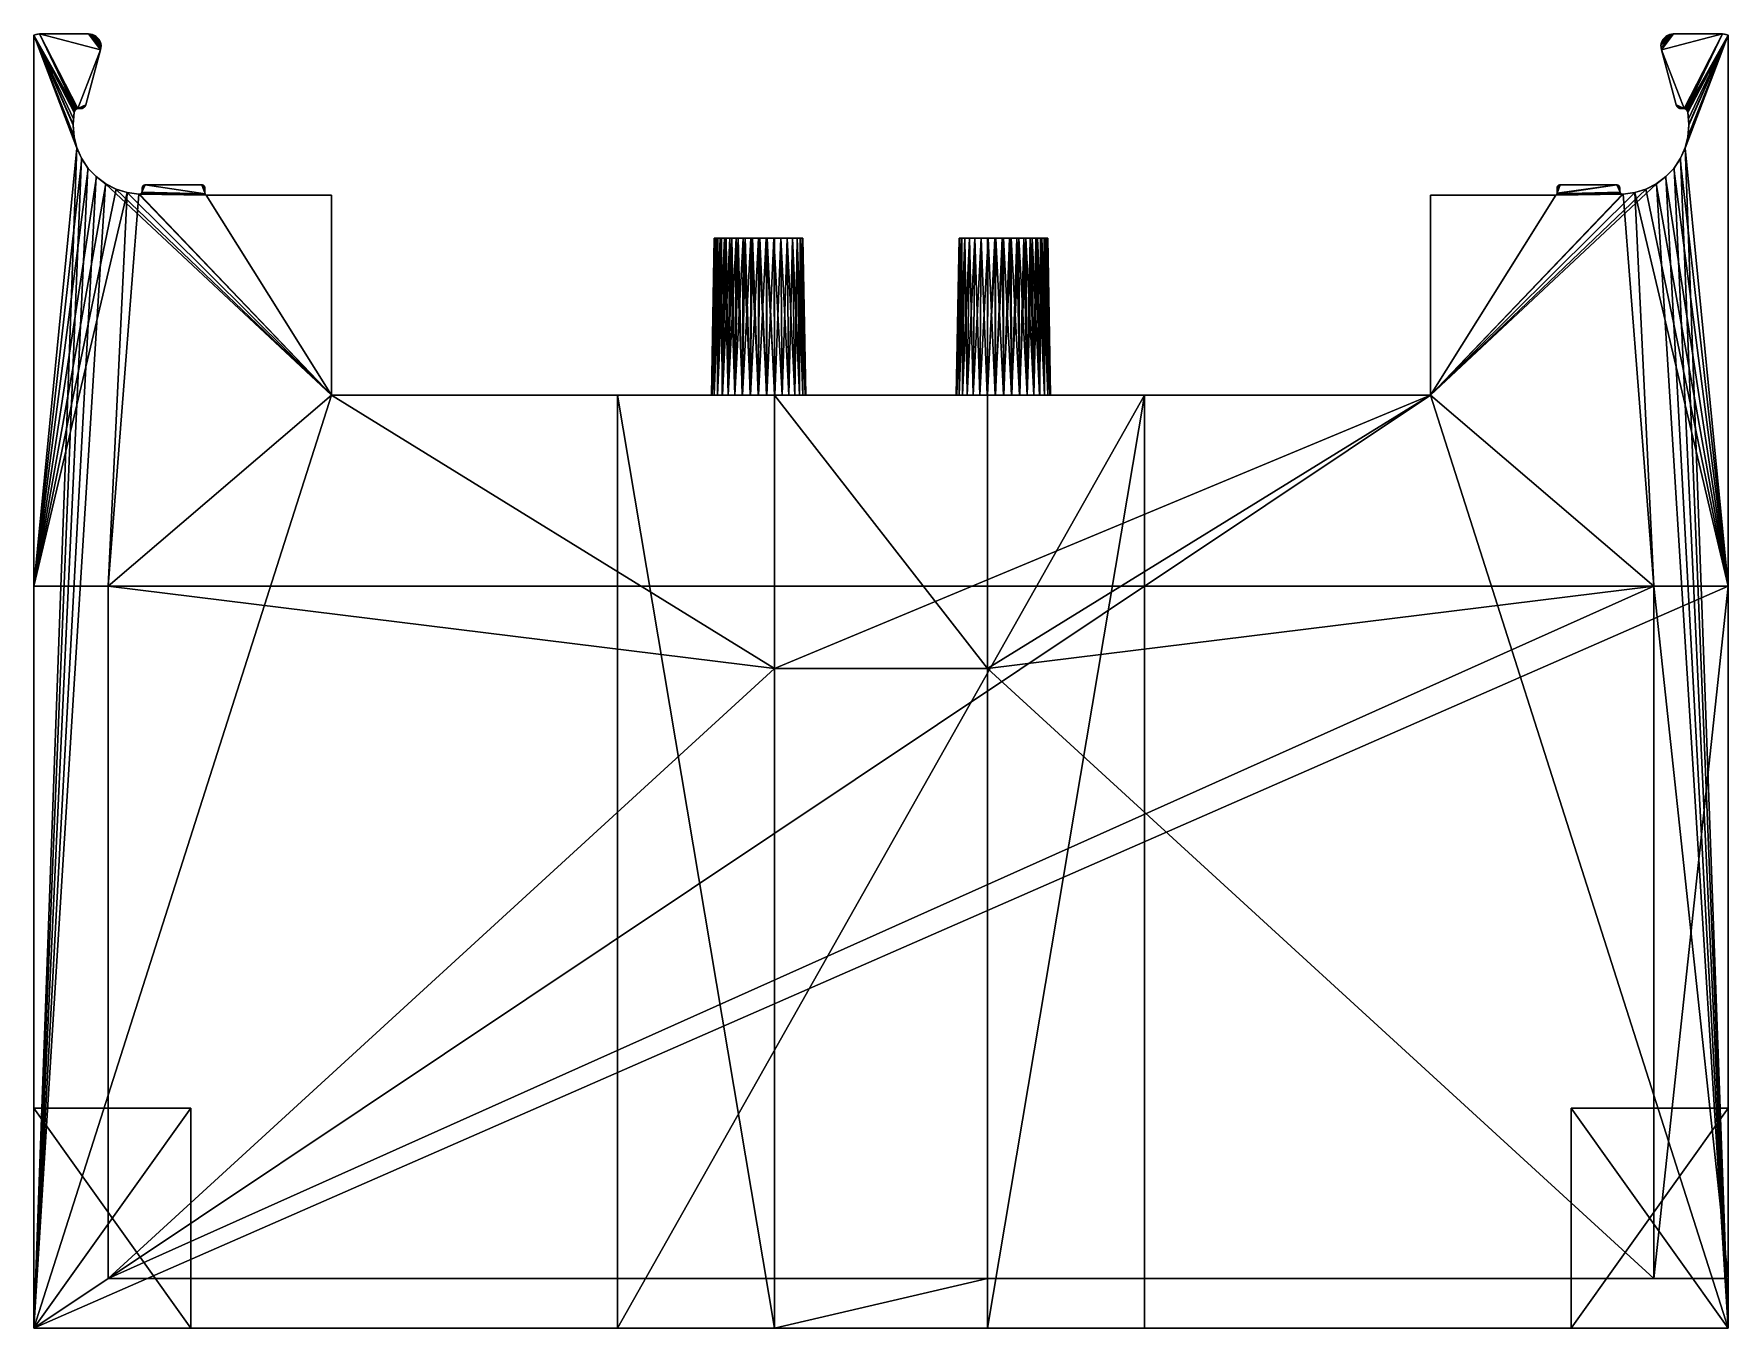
# Model space of a CAD drawing. Extents: x -1.24 to 5.61, y -4.62 to 0.61.
import ezdxf

# ---------------------------------------------------------------- set-up
doc = ezdxf.new("R2010")
doc.units = 0
doc.layers.add('base_support', color=254, linetype='CONTINUOUS')

msp = doc.modelspace()

# ---------------------------------------------------------------- meshes
at = {"layer": 'base_support', "color": 254}
mesh = msp.add_polyface(dxfattribs=at)
corners = [(-1.241714, 0.605038, -1.495594), (-1.082009, 0.267055, -1.495594), (-1.07845, 0.292591, -1.495594), (-1.077627, 0.295641, -1.495594), (-1.076333, 0.298523, -1.495594), (-1.074602, 0.301165, -1.495594), (-1.072477, 0.303502, -1.495594), (-1.07001, 0.305475, -1.495594), (-1.21912, 0.610434, -1.495594), (-1.067263, 0.307036, -1.495594), (-1.064305, 0.308144, -1.495594), (-1.031723, 0.322985, -1.495594), (-0.971836, 0.546486, -1.495594), (-1.020905, 0.610434, -1.495594), (-1.079206, 0.19424, -1.495594), (-1.083198, 0.2413, -1.495594), (-1.226902, 0.609825, -1.495594), (-1.234495, 0.608012, -1.495594), (-1.076333, 0.298523, 5.111793), (-1.077627, 0.295641, 5.111793), (-1.241714, 0.605038, 5.111793), (-1.074602, 0.301165, 5.111793), (-1.072477, 0.303502, 5.111793), (-1.07001, 0.305475, 5.111793), (-1.21912, 0.610434, 5.111793), (-1.067263, 0.307036, 5.111793), (-1.064305, 0.308144, 5.111793), (-1.031723, 0.322985, 5.111793), (-0.971836, 0.546486, 5.111793), (-1.07845, 0.292591, 5.111793), (-1.020905, 0.610434, 5.111793), (-1.083171, 0.245168, 5.111793), (-1.079765, 0.197632, 5.111793), (-1.226902, 0.609825, 5.111793), (-1.234495, 0.608012, 5.111793), (-1.012481, 0.609731, -1.495594), (-1.012481, 0.609731, 5.111793)]
mesh.append_faces([[corners[k] for k in face] for face in [(0, 1, 2), (3, 4, 0), (4, 5, 0), (5, 6, 0), (6, 7, 8), (7, 9, 8), (9, 10, 8), (10, 11, 12), (10, 12, 8), (2, 3, 0), (8, 12, 13), (14, 15, 0), (15, 1, 0), (6, 8, 0), (8, 16, 17), (8, 17, 0), (18, 19, 20), (21, 18, 20), (22, 21, 20), (23, 22, 24), (25, 23, 24), (26, 25, 24), (27, 26, 28), (28, 26, 24), (19, 29, 20), (28, 24, 30), (31, 32, 20), (29, 31, 20), (24, 22, 20), (33, 24, 34), (34, 24, 20), (8, 30, 24), (30, 8, 13), (35, 30, 13), (30, 35, 36), (16, 8, 33), (17, 16, 34), (0, 17, 20), (20, 17, 34), (34, 16, 33), (33, 8, 24)]], dxfattribs={"color": 254})
mesh = msp.add_polyface(dxfattribs=at)
corners = [(5.310514, -1.6228, -9.206594), (-0.941714, -1.6228, -9.206594), (-1.241714, -1.6228, -9.506594), (-1.241714, -1.6228, -1.495594), (-0.941714, -1.6228, -1.495594), (-0.941714, -4.4228, -1.495594), (1.753398, -1.9558, -1.495594), (-0.0381, -0.850681, -1.495594), (4.406886, -0.850681, -1.495594), (-0.86392, -0.031555, -1.495594), (-1.241714, -4.6228, -9.506594), (-1.241714, 0.605038, -1.495594), (-1.241714, -3.7338, 1.936793), (-1.241714, -4.6228, 0.044406), (-1.241714, -3.7338, 0.044406), (-1.241714, -3.7338, 0.679406), (-1.241714, -3.7338, 2.571793), (-1.241714, 0.605038, 5.111793), (-1.241714, -4.6228, 5.111793), (-0.0381, -0.850681, 5.111793), (4.406886, -0.850681, 5.111793), (-0.952205, 0.004573, 5.111793), (-0.990277, 0.033238, 5.111793), (-1.022925, 0.067957, 5.111793), (-1.049197, 0.107719, 5.111793), (-1.068329, 0.151367, 5.111793), (2.533462, -0.850681, 4.891117), (1.811808, -0.850681, 4.914647), (1.835338, -0.850681, 4.891117), (2.500313, -0.850681, 4.703117), (1.868488, -0.850681, 4.703117), (2.514376, -0.850681, 4.672959), (2.4917, -0.850681, 4.735259), (1.8771, -0.850681, 4.735259), (2.4888, -0.850681, 4.768409), (2.4917, -0.850681, 4.801558), (1.8771, -0.850681, 4.801558), (2.500313, -0.850681, 4.8337), (1.868488, -0.850681, 4.8337), (1.118398, -4.6228, 0.298406), (1.118398, -4.6228, 4.412409), (1.118398, -0.850681, 4.412409), (1.118398, -0.850681, 0.298406), (1.753398, -4.6228, 0.298406), (1.753398, -0.850681, 0.298406), (3.250402, -0.850681, 4.412409), (1.753398, -1.9558, -0.971594), (1.753398, -0.850681, 0.122152), (1.753398, -0.850681, -0.23734), (1.753398, -0.850681, -0.971594), (1.753398, -4.4228, -1.495594), (2.615402, -1.9558, -1.495594), (2.615402, -1.9558, -0.971594), (5.610514, -1.6228, -9.506594), (-0.941714, -4.4228, -9.206594)]
mesh.append_faces([[corners[k] for k in face] for face in [(0, 1, 2), (1, 3, 2), (1, 4, 3), (4, 5, 6), (6, 7, 4), (7, 6, 8), (4, 9, 3), (2, 3, 10), (3, 11, 12), (13, 3, 14), (14, 3, 15), (15, 3, 12), (16, 17, 18), (16, 12, 17), (19, 20, 18), (19, 18, 21), (21, 18, 22), (22, 18, 23), (23, 18, 24), (24, 18, 25), (25, 18, 17), (26, 27, 28), (29, 30, 31), (29, 32, 33), (34, 35, 36), (35, 37, 38), (39, 40, 41), (39, 41, 42), (43, 39, 42), (43, 42, 44), (40, 45, 41), (43, 44, 46), (44, 47, 46), (47, 48, 46), (48, 49, 46), (46, 6, 50), (46, 51, 6), (49, 52, 46), (2, 10, 53), (1, 5, 4), (0, 54, 1)]], dxfattribs={"color": 254})
mesh = msp.add_polyface(dxfattribs=at)
corners = [(-0.941714, -1.6228, -1.495594), (-0.0381, -0.850681, -1.495594), (-0.817103, -0.037783, -1.495594), (-1.241714, -3.7338, 1.936793), (-1.241714, 0.605038, -1.495594), (-1.241714, 0.605038, 5.111793), (1.118398, -0.850681, 4.412409), (1.501101, -0.850681, 4.735259), (1.4982, -0.850681, 4.768409), (1.501101, -0.850681, 4.801558), (1.509713, -0.850681, 4.8337), (-0.0381, -0.850681, 5.111793), (1.523776, -0.850681, 4.863859), (1.542862, -0.850681, 4.891117), (1.566392, -0.850681, 4.914647), (1.59365, -0.850681, 4.933733), (1.623809, -0.850681, 4.947796), (1.655951, -0.850681, 4.956408), (1.623809, -0.850681, 4.589021), (1.655951, -0.850681, 4.580409), (1.72225, -0.850681, 4.580409), (1.6891, -0.850681, 4.577509), (1.59365, -0.850681, 4.603084), (1.566392, -0.850681, 4.622171), (1.542862, -0.850681, 4.645701), (1.753398, -0.850681, -0.971594), (1.542616, -0.850681, -0.180007), (1.509713, -0.850681, 4.703117), (1.523632, -0.850681, -0.152794), (1.523776, -0.850681, 4.672959), (1.509647, -0.850681, -0.122705), (1.118398, -0.850681, 0.298406), (1.501084, -0.850681, -0.090649), (1.4982, -0.850681, -0.057594), (1.501084, -0.850681, -0.024539), (1.509647, -0.850681, 0.007517), (1.523632, -0.850681, 0.037607), (1.542616, -0.850681, 0.06482), (1.593152, -0.850681, 0.107442), (1.753398, -0.850681, 0.298406), (1.566025, -0.850681, 0.088335), (1.6891, -0.850681, 4.959309), (1.53962, -0.215681, -0.157541), (1.524984, -0.215681, -0.131075), (1.51499, -0.215681, -0.102531), (1.509921, -0.215681, -0.072715)]
mesh.append_faces([[corners[k] for k in face] for face in [(0, 1, 2), (3, 4, 5), (6, 7, 8), (6, 8, 9), (6, 9, 10), (6, 10, 11), (10, 12, 11), (11, 13, 14), (11, 14, 15), (11, 15, 16), (11, 16, 17), (18, 6, 19), (20, 21, 6), (6, 21, 19), (18, 22, 6), (6, 22, 23), (23, 24, 6), (25, 26, 1), (27, 7, 6), (26, 28, 1), (6, 24, 29), (28, 30, 31), (6, 29, 27), (31, 32, 33), (31, 33, 34), (31, 34, 35), (31, 35, 36), (31, 36, 37), (31, 38, 39), (37, 40, 31), (40, 38, 31), (30, 32, 31), (13, 11, 12), (31, 6, 11), (11, 17, 41), (28, 31, 1), (31, 11, 1), (26, 42, 28), (28, 43, 30), (30, 44, 32), (32, 45, 33)]], dxfattribs={"color": 254})
mesh = msp.add_polyface(dxfattribs=at)
corners = [(-0.0381, -0.850681, -1.495594), (-0.0381, -0.041911, -1.495594), (-0.545126, -0.041911, -1.495594), (-0.815051, -0.037715, -1.495594), (-0.817103, -0.037783, -1.495594), (-0.941714, -1.6228, -1.495594), (-0.86392, -0.031555, -1.495594), (-0.909019, -0.01753, -1.495594), (-1.241714, -1.6228, -1.495594), (-0.951111, 0.00389, -1.495594), (-0.988994, 0.032095, -1.495594), (-1.021585, 0.066277, -1.495594), (-1.047953, 0.10546, -1.495594), (-1.067345, 0.148524, -1.495594), (-1.241714, 0.605038, -1.495594), (-0.0381, -0.041911, 5.111793), (-0.0381, -0.850681, 5.111793), (-0.545126, -0.041911, 5.111793), (-0.815051, -0.037715, 5.111793), (-0.817103, -0.037783, 5.111793), (-0.864339, -0.031462, 5.111793), (-0.909814, -0.017205, 5.111793), (-0.952205, 0.004573, 5.111793), (1.524984, -0.215681, 0.015887), (1.53962, -0.215681, 0.042353), (1.523632, -0.850681, 0.037607), (1.51499, -0.215681, -0.012657), (1.509647, -0.850681, 0.007517), (1.509921, -0.215681, -0.042472), (1.501084, -0.850681, -0.024539), (1.509921, -0.215681, -0.072715), (1.4982, -0.850681, -0.057594), (1.51499, -0.215681, -0.102531), (1.501084, -0.850681, -0.090649), (1.524984, -0.215681, -0.131075), (1.509647, -0.850681, -0.122705), (1.53962, -0.215681, -0.157541), (1.523632, -0.850681, -0.152794), (1.520129, -0.215681, 4.829909), (1.533375, -0.215681, 4.858317), (1.509713, -0.850681, 4.8337), (1.512016, -0.215681, 4.799633), (1.501101, -0.850681, 4.801558), (1.509284, -0.215681, 4.768409), (1.4982, -0.850681, 4.768409), (1.512016, -0.215681, 4.737184), (1.501101, -0.850681, 4.735259), (1.520129, -0.215681, 4.706908), (1.509713, -0.850681, 4.703117), (1.533375, -0.215681, 4.678501), (1.523776, -0.850681, 4.672959), (1.523776, -0.850681, 4.863859)]
mesh.append_faces([[corners[k] for k in face] for face in [(0, 1, 2), (0, 2, 3), (0, 3, 4), (5, 4, 6), (6, 7, 8), (7, 9, 8), (9, 10, 8), (10, 11, 8), (11, 12, 8), (12, 13, 8), (13, 14, 8), (15, 16, 17), (17, 16, 18), (18, 16, 19), (19, 16, 20), (20, 16, 21), (21, 16, 22), (16, 15, 1), (16, 1, 0), (23, 24, 25), (26, 23, 27), (28, 26, 29), (30, 28, 31), (32, 30, 33), (34, 32, 35), (36, 34, 37), (31, 28, 29), (29, 26, 27), (27, 23, 25), (38, 39, 40), (41, 38, 42), (43, 41, 44), (45, 43, 46), (47, 45, 48), (49, 47, 50), (50, 47, 48), (48, 45, 46), (46, 43, 44), (44, 41, 42), (42, 38, 40), (40, 39, 51)]], dxfattribs={"color": 254})
mesh = msp.add_polyface(dxfattribs=at)
corners = [(-1.067345, 0.148524, -1.495594), (-1.079206, 0.19424, -1.495594), (-1.241714, 0.605038, -1.495594), (-1.064305, 0.308144, -1.495594), (-1.061209, 0.308772, -1.495594), (-1.036588, 0.314338, -1.495594), (-1.058053, 0.308906, -1.495594), (-1.041922, 0.310362, -1.495594), (-1.054916, 0.30854, -1.495594), (-1.051598, 0.308169, -1.495594), (-1.048265, 0.308355, -1.495594), (-1.045009, 0.309093, -1.495594), (-1.039088, 0.312127, -1.495594), (-1.03449, 0.316935, -1.495594), (-1.032853, 0.319844, -1.495594), (-1.031723, 0.322985, -1.495594), (-1.079765, 0.197632, 5.111793), (-1.068329, 0.151367, 5.111793), (-1.241714, 0.605038, 5.111793), (-1.061209, 0.308772, 5.111793), (-1.064305, 0.308144, 5.111793), (-1.036588, 0.314338, 5.111793), (-1.058053, 0.308906, 5.111793), (-1.041922, 0.310362, 5.111793), (-1.054916, 0.30854, 5.111793), (-1.051598, 0.308169, 5.111793), (-1.048265, 0.308355, 5.111793), (-1.045009, 0.309093, 5.111793), (-1.039088, 0.312127, 5.111793), (-1.03449, 0.316935, 5.111793), (-1.032853, 0.319844, 5.111793), (-1.031723, 0.322985, 5.111793)]
mesh.append_faces([[corners[k] for k in face] for face in [(0, 1, 2), (3, 4, 5), (4, 6, 7), (6, 8, 9), (6, 10, 11), (6, 11, 7), (4, 7, 12), (4, 12, 5), (3, 5, 13), (3, 13, 14), (3, 14, 15), (16, 17, 18), (19, 20, 21), (22, 19, 23), (24, 22, 25), (26, 22, 27), (27, 22, 23), (23, 19, 28), (28, 19, 21), (21, 20, 29), (29, 20, 30), (30, 20, 31), (11, 10, 27), (7, 11, 23), (12, 7, 28), (5, 12, 21), (13, 5, 29), (14, 13, 30), (15, 14, 31), (31, 14, 30), (30, 13, 29), (29, 5, 21), (21, 12, 28), (28, 7, 23), (23, 11, 27), (27, 10, 26), (20, 19, 4), (19, 22, 6), (22, 24, 8), (22, 8, 6), (19, 6, 4)]], dxfattribs={"color": 254})
mesh = msp.add_polyface(dxfattribs=at)
corners = [(-0.971836, 0.546486, -1.495594), (-0.970335, 0.554806, -1.495594), (-0.970234, 0.563259, -1.495594), (-0.971537, 0.571611, -1.495594), (-0.974206, 0.579632, -1.495594), (-0.978169, 0.587099, -1.495594), (-0.983315, 0.593806, -1.495594), (-0.989502, 0.599566, -1.495594), (-0.996559, 0.604221, -1.495594), (-1.00429, 0.607641, -1.495594), (-1.012481, 0.609731, -1.495594), (-1.020905, 0.610434, -1.495594), (-0.970335, 0.554806, 5.111793), (-0.971836, 0.546486, 5.111793), (-0.970234, 0.563259, 5.111793), (-0.971537, 0.571611, 5.111793), (-0.974206, 0.579632, 5.111793), (-0.978169, 0.587099, 5.111793), (-0.983315, 0.593806, 5.111793), (-0.989502, 0.599566, 5.111793), (-0.996559, 0.604221, 5.111793), (-1.00429, 0.607641, 5.111793), (-1.012481, 0.609731, 5.111793), (-1.020905, 0.610434, 5.111793), (-1.031723, 0.322985, 5.111793), (-1.031723, 0.322985, -1.495594)]
mesh.append_faces([[corners[k] for k in face] for face in [(0, 1, 2), (0, 2, 3), (0, 3, 4), (0, 4, 5), (0, 5, 6), (0, 6, 7), (0, 7, 8), (0, 8, 9), (0, 9, 10), (0, 10, 11), (12, 13, 14), (14, 13, 15), (15, 13, 16), (16, 13, 17), (17, 13, 18), (18, 13, 19), (19, 13, 20), (20, 13, 21), (21, 13, 22), (22, 13, 23), (0, 12, 1), (1, 14, 2), (2, 15, 3), (3, 16, 4), (4, 17, 5), (5, 18, 6), (6, 19, 7), (7, 20, 8), (8, 21, 9), (9, 22, 10), (22, 9, 21), (21, 8, 20), (20, 7, 19), (19, 6, 18), (18, 5, 17), (17, 4, 16), (16, 3, 15), (15, 2, 14), (14, 1, 12), (12, 0, 13), (24, 13, 0), (24, 0, 25)]], dxfattribs={"color": 254})
mesh = msp.add_polyface(dxfattribs=at)
corners = [(5.310514, -1.6228, -1.495594), (5.610514, -1.6228, -1.495594), (5.23272, -0.031555, -1.495594), (5.185903, -0.037783, -1.495594), (4.406886, -0.850681, -1.495594), (2.615402, -1.9558, -1.495594), (5.610514, 0.605038, 5.111793), (5.610514, 0.605038, -1.495594), (5.610514, -3.7338, 1.936793), (5.610514, -4.6228, 5.111793), (5.437129, 0.151367, 5.111793), (5.417997, 0.107719, 5.111793), (5.391725, 0.067957, 5.111793), (5.359078, 0.033238, 5.111793), (5.321005, 0.004573, 5.111793), (2.6797, -0.850681, 4.959309), (2.712849, -0.850681, 4.956408), (4.406886, -0.850681, 5.111793), (2.744992, -0.850681, 4.947796), (2.77515, -0.850681, 4.933733), (2.802408, -0.850681, 4.914647), (2.825938, -0.850681, 4.891117), (2.845024, -0.850681, 4.863859), (2.859087, -0.850681, 4.8337), (2.8677, -0.850681, 4.801558), (3.250402, -0.850681, 4.412409), (2.8706, -0.850681, 4.768409), (2.8677, -0.850681, 4.735259), (3.250402, -0.850681, 0.298406), (2.859087, -0.850681, 4.703117), (2.845024, -0.850681, 4.672959), (2.825938, -0.850681, 4.645701), (2.802408, -0.850681, 4.622171), (2.77515, -0.850681, 4.603084), (2.744992, -0.850681, 4.589021), (2.615402, -0.850681, -0.971594), (1.753398, -0.850681, -0.971594), (2.775649, -0.850681, 0.107442), (2.802776, -0.850681, 0.088335), (2.826185, -0.850681, 0.06482), (2.845168, -0.850681, 0.037607), (2.859153, -0.850681, 0.007517), (2.867716, -0.850681, -0.024539), (2.8706, -0.850681, -0.057594), (2.867716, -0.850681, -0.090649), (2.845168, -0.850681, -0.152794), (2.859153, -0.850681, -0.122705), (2.826185, -0.850681, -0.180007), (1.6891, -0.850681, 4.959309)]
mesh.append_faces([[corners[k] for k in face] for face in [(0, 1, 2), (0, 3, 4), (5, 0, 4), (6, 7, 8), (6, 9, 10), (10, 9, 11), (11, 9, 12), (12, 9, 13), (13, 9, 14), (15, 16, 17), (16, 18, 17), (18, 19, 17), (19, 20, 17), (20, 21, 17), (21, 22, 17), (22, 23, 17), (23, 24, 25), (24, 26, 25), (26, 27, 25), (25, 28, 17), (29, 30, 25), (30, 31, 25), (25, 32, 33), (25, 33, 34), (31, 32, 25), (4, 17, 28), (35, 36, 4), (27, 29, 25), (28, 37, 38), (28, 38, 39), (28, 39, 40), (28, 40, 41), (28, 41, 42), (28, 42, 43), (28, 43, 44), (4, 28, 45), (28, 44, 46), (28, 46, 45), (4, 45, 47), (23, 25, 17), (48, 15, 17), (47, 35, 4)]], dxfattribs={"color": 254})
mesh = msp.add_polyface(dxfattribs=at)
corners = [(5.610514, -1.6228, -1.495594), (5.610514, 0.605038, -1.495594), (5.436145, 0.148524, -1.495594), (5.416754, 0.10546, -1.495594), (5.390385, 0.066277, -1.495594), (5.357794, 0.032095, -1.495594), (5.319911, 0.00389, -1.495594), (5.277819, -0.01753, -1.495594), (5.23272, -0.031555, -1.495594), (5.310514, -1.6228, -1.495594), (5.185903, -0.037783, -1.495594), (5.183851, -0.037715, -1.495594), (4.406886, -0.850681, -1.495594), (4.913926, -0.041911, -1.495594), (4.4069, -0.041911, -1.495594), (4.913926, -0.041911, 5.111793), (4.406886, -0.850681, 5.111793), (4.4069, -0.041911, 5.111793), (5.321005, 0.004573, 5.111793), (5.278615, -0.017205, 5.111793), (5.23314, -0.031462, 5.111793), (5.183851, -0.037715, 5.111793), (5.185903, -0.037783, 5.111793), (2.8706, -0.850681, -0.057594), (2.858879, -0.215681, -0.072715), (2.867716, -0.850681, -0.090649), (2.853811, -0.215681, -0.102531), (2.859153, -0.850681, -0.122705), (2.843817, -0.215681, -0.131075), (2.845168, -0.850681, -0.152794), (2.829181, -0.215681, -0.157541), (2.858879, -0.215681, -0.042472), (2.867716, -0.850681, -0.024539), (2.853811, -0.215681, -0.012657), (2.859153, -0.850681, 0.007517), (2.843817, -0.215681, 0.015887), (2.845168, -0.850681, 0.037607), (2.829181, -0.215681, 0.042353), (2.848672, -0.215681, 4.706908), (2.835425, -0.215681, 4.678501), (2.859087, -0.850681, 4.703117), (2.856784, -0.215681, 4.737184), (2.8677, -0.850681, 4.735259), (2.859516, -0.215681, 4.768409), (2.8706, -0.850681, 4.768409), (2.856784, -0.215681, 4.799633), (2.8677, -0.850681, 4.801558), (2.848672, -0.215681, 4.829909), (2.859087, -0.850681, 4.8337), (2.835425, -0.215681, 4.858317), (2.845024, -0.850681, 4.863859), (2.825938, -0.850681, 4.891117), (2.845024, -0.850681, 4.672959)]
mesh.append_faces([[corners[k] for k in face] for face in [(0, 1, 2), (0, 2, 3), (0, 3, 4), (0, 4, 5), (0, 5, 6), (0, 6, 7), (0, 7, 8), (9, 8, 10), (10, 11, 12), (12, 11, 13), (13, 14, 12), (15, 16, 17), (18, 16, 19), (19, 16, 20), (16, 15, 21), (20, 16, 22), (22, 16, 21), (12, 14, 17), (16, 12, 17), (23, 24, 25), (25, 26, 27), (27, 28, 29), (30, 29, 28), (28, 27, 26), (26, 25, 24), (24, 23, 31), (31, 32, 33), (33, 34, 35), (35, 36, 37), (38, 39, 40), (41, 38, 42), (43, 41, 44), (45, 43, 46), (47, 45, 48), (49, 47, 50), (51, 49, 50), (50, 47, 48), (48, 45, 46), (46, 43, 44), (44, 41, 42), (42, 38, 40), (40, 39, 52)]], dxfattribs={"color": 254})
mesh = msp.add_polyface(dxfattribs=at)
corners = [(5.610514, -1.6228, -7.591594), (5.310514, -1.6228, -9.206594), (5.610514, -1.6228, -9.506594), (5.310514, -1.6228, -7.591594), (5.310514, -4.4228, -9.206594), (5.310514, -4.4228, -7.591594), (5.610514, -4.6228, 5.111793), (5.610514, -4.6228, 2.571793), (4.975514, -4.6228, 2.698793), (4.975514, -4.6228, 1.809793), (5.610514, -4.6228, 1.936793), (5.610514, -4.6228, 0.679406), (4.975514, -4.6228, -0.082594), (5.610514, -4.6228, 0.044406), (5.610514, -4.6228, -9.506594), (5.610514, -4.4228, -7.591594), (5.610514, -1.6228, -2.511594), (5.610514, -4.4228, -2.511594), (5.610514, -1.6228, -1.495594), (5.610514, -3.7338, 1.936793), (5.610514, 0.605038, -1.495594), (5.610514, -3.7338, 0.679406), (5.610514, 0.605038, 5.111793), (5.610514, -3.7338, 2.571793), (5.610514, -3.7338, 0.044406), (4.975514, -3.7338, 0.806406), (4.975514, -3.7338, -0.082594), (4.975514, -3.7338, 2.698793), (4.975514, -3.7338, 1.809793), (5.310514, -1.6228, -2.511594), (5.310514, -1.6228, -1.495594), (5.310514, -4.4228, -2.511594), (5.310514, -4.4228, -1.495594)]
mesh.append_faces([[corners[k] for k in face] for face in [(0, 1, 2), (1, 0, 3), (4, 1, 3), (4, 3, 5), (6, 7, 8), (9, 10, 11), (12, 13, 14), (0, 2, 15), (16, 17, 18), (18, 19, 20), (11, 19, 21), (6, 22, 23), (7, 6, 23), (23, 22, 19), (10, 19, 11), (17, 13, 24), (19, 18, 21), (18, 17, 24), (21, 18, 24), (17, 15, 14), (17, 14, 13), (14, 15, 2), (13, 12, 24), (25, 11, 21), (24, 26, 21), (7, 23, 27), (7, 27, 8), (9, 28, 19), (9, 19, 10), (28, 27, 19), (19, 27, 23), (29, 18, 30), (18, 29, 16), (29, 30, 31), (30, 32, 31), (31, 15, 17), (15, 31, 5), (15, 3, 0), (3, 15, 5), (16, 31, 17), (31, 16, 29)]], dxfattribs={"color": 254})
mesh = msp.add_polyface(dxfattribs=at)
corners = [(5.389705, 0.610434, -1.495594), (5.381281, 0.609731, -1.495594), (5.37309, 0.607641, -1.495594), (5.365359, 0.604221, -1.495594), (5.358303, 0.599566, -1.495594), (5.352116, 0.593806, -1.495594), (5.346969, 0.587099, -1.495594), (5.343007, 0.579632, -1.495594), (5.340337, 0.571611, -1.495594), (5.339035, 0.563259, -1.495594), (5.339135, 0.554806, -1.495594), (5.340636, 0.546486, -1.495594), (5.37309, 0.607641, 5.111793), (5.389705, 0.610434, 5.111793), (5.365359, 0.604221, 5.111793), (5.358303, 0.599566, 5.111793), (5.352116, 0.593806, 5.111793), (5.346969, 0.587099, 5.111793), (5.343007, 0.579632, 5.111793), (5.340337, 0.571611, 5.111793), (5.339035, 0.563259, 5.111793), (5.339135, 0.554806, 5.111793), (5.340636, 0.546486, 5.111793), (5.381281, 0.609731, 5.111793), (5.400523, 0.322985, 5.111793), (5.400523, 0.322985, -1.495594)]
mesh.append_faces([[corners[k] for k in face] for face in [(0, 1, 2), (0, 2, 3), (0, 3, 4), (0, 4, 5), (0, 5, 6), (0, 6, 7), (0, 7, 8), (0, 8, 9), (0, 9, 10), (0, 10, 11), (12, 13, 14), (14, 13, 15), (15, 13, 16), (16, 13, 17), (17, 13, 18), (18, 13, 19), (19, 13, 20), (20, 13, 21), (21, 13, 22), (1, 12, 2), (2, 14, 3), (3, 15, 4), (4, 16, 5), (6, 18, 7), (7, 19, 8), (8, 20, 9), (9, 21, 10), (10, 22, 11), (22, 10, 21), (21, 9, 20), (20, 8, 19), (19, 7, 18), (18, 6, 17), (16, 4, 15), (15, 3, 14), (14, 2, 12), (12, 1, 23), (17, 6, 16), (5, 16, 6), (22, 24, 25), (22, 25, 11)]], dxfattribs={"color": 254})
mesh = msp.add_polyface(dxfattribs=at)
corners = [(5.610514, 0.605038, -1.495594), (5.603296, 0.608012, -1.495594), (5.595703, 0.609825, -1.495594), (5.58792, 0.610434, -1.495594), (5.441277, 0.303502, -1.495594), (5.389705, 0.610434, -1.495594), (5.340636, 0.546486, -1.495594), (5.433106, 0.308144, -1.495594), (5.400523, 0.322985, -1.495594), (5.436064, 0.307036, -1.495594), (5.438811, 0.305475, -1.495594), (5.443403, 0.301165, -1.495594), (5.445134, 0.298523, -1.495594), (5.446427, 0.295641, -1.495594), (5.44725, 0.292591, -1.495594), (5.450809, 0.267055, -1.495594), (5.451998, 0.2413, -1.495594), (5.448007, 0.19424, -1.495594), (5.389705, 0.610434, 5.111793), (5.58792, 0.610434, 5.111793), (5.340636, 0.546486, 5.111793), (5.603296, 0.608012, 5.111793), (5.610514, 0.605038, 5.111793), (5.595703, 0.609825, 5.111793), (5.441277, 0.303502, 5.111793), (5.381281, 0.609731, 5.111793), (5.37309, 0.607641, 5.111793), (5.433106, 0.308144, 5.111793), (5.400523, 0.322985, 5.111793), (5.436064, 0.307036, 5.111793), (5.438811, 0.305475, 5.111793), (5.443403, 0.301165, 5.111793), (5.445134, 0.298523, 5.111793), (5.446427, 0.295641, 5.111793), (5.44725, 0.292591, 5.111793), (5.451972, 0.245168, 5.111793), (5.448565, 0.197632, 5.111793), (5.381281, 0.609731, -1.495594)]
mesh.append_faces([[corners[k] for k in face] for face in [(0, 1, 2), (0, 2, 3), (0, 3, 4), (3, 5, 6), (3, 6, 7), (6, 8, 7), (3, 7, 9), (3, 9, 10), (3, 10, 4), (0, 4, 11), (0, 11, 12), (0, 12, 13), (0, 13, 14), (0, 14, 15), (0, 15, 16), (0, 16, 17), (18, 19, 20), (21, 22, 23), (23, 22, 19), (19, 22, 24), (25, 18, 26), (19, 27, 20), (28, 20, 27), (27, 19, 29), (29, 19, 30), (30, 19, 24), (24, 22, 31), (31, 22, 32), (32, 22, 33), (33, 22, 34), (34, 22, 35), (35, 22, 36), (5, 19, 18), (19, 5, 3), (5, 25, 37), (25, 5, 18), (1, 0, 21), (3, 2, 19), (19, 2, 23), (21, 0, 22), (1, 21, 2), (23, 2, 21)]], dxfattribs={"color": 254})
mesh = msp.add_polyface(dxfattribs=at)
corners = [(5.400523, 0.322985, -1.495594), (5.401653, 0.319844, -1.495594), (5.40329, 0.316935, -1.495594), (5.405388, 0.314338, -1.495594), (5.407888, 0.312127, -1.495594), (5.410722, 0.310362, -1.495594), (5.41381, 0.309093, -1.495594), (5.417065, 0.308355, -1.495594), (5.420398, 0.308169, -1.495594), (5.423716, 0.30854, -1.495594), (5.426854, 0.308906, -1.495594), (5.43001, 0.308772, -1.495594), (5.433106, 0.308144, -1.495594), (5.610514, 0.605038, -1.495594), (5.448007, 0.19424, -1.495594), (5.436145, 0.148524, -1.495594), (5.401653, 0.319844, 5.111793), (5.400523, 0.322985, 5.111793), (5.40329, 0.316935, 5.111793), (5.405388, 0.314338, 5.111793), (5.407888, 0.312127, 5.111793), (5.410722, 0.310362, 5.111793), (5.41381, 0.309093, 5.111793), (5.417065, 0.308355, 5.111793), (5.420398, 0.308169, 5.111793), (5.423716, 0.30854, 5.111793), (5.426854, 0.308906, 5.111793), (5.43001, 0.308772, 5.111793), (5.433106, 0.308144, 5.111793), (5.448565, 0.197632, 5.111793), (5.610514, 0.605038, 5.111793), (5.437129, 0.151367, 5.111793)]
mesh.append_faces([[corners[k] for k in face] for face in [(0, 1, 2), (0, 2, 3), (0, 3, 4), (0, 4, 5), (0, 5, 6), (0, 6, 7), (0, 7, 8), (0, 8, 9), (0, 9, 10), (0, 10, 11), (0, 11, 12), (13, 14, 15), (16, 17, 18), (18, 17, 19), (19, 17, 20), (20, 17, 21), (21, 17, 22), (22, 17, 23), (23, 17, 24), (24, 17, 25), (25, 17, 26), (26, 17, 27), (27, 17, 28), (29, 30, 31), (1, 0, 16), (2, 1, 18), (3, 2, 19), (4, 3, 20), (5, 4, 21), (6, 5, 22), (23, 6, 22), (22, 5, 21), (21, 4, 20), (20, 3, 19), (19, 2, 18), (18, 1, 16), (16, 0, 17), (25, 26, 10), (26, 27, 11), (26, 11, 10), (25, 10, 9)]], dxfattribs={"color": 254})
mesh = msp.add_polyface(dxfattribs=at)
corners = [(-1.058053, 0.308906, -1.495594), (-1.051598, 0.308169, -1.495594), (-1.048265, 0.308355, -1.495594), (-1.051598, 0.308169, 5.111793), (-1.058053, 0.308906, 5.111793), (-1.048265, 0.308355, 5.111793), (-1.054916, 0.30854, -1.495594), (-1.054916, 0.30854, 5.111793), (-1.07845, 0.292591, 5.111793), (-1.077627, 0.295641, 5.111793), (-1.077627, 0.295641, -1.495594), (-1.076333, 0.298523, 5.111793), (-1.076333, 0.298523, -1.495594), (-1.074602, 0.301165, 5.111793), (-1.074602, 0.301165, -1.495594), (-1.072477, 0.303502, 5.111793), (-1.072477, 0.303502, -1.495594), (-1.07001, 0.305475, 5.111793), (-1.07001, 0.305475, -1.495594), (-1.067263, 0.307036, 5.111793), (-1.067263, 0.307036, -1.495594), (-1.064305, 0.308144, 5.111793), (-1.064305, 0.308144, -1.495594), (-1.061209, 0.308772, -1.495594), (-1.07845, 0.292591, -1.495594), (-0.817103, -0.037783, 5.111793), (-0.864339, -0.031462, 5.111793), (-0.86392, -0.031555, -1.495594), (-0.909814, -0.017205, 5.111793), (-0.909019, -0.01753, -1.495594), (-0.952205, 0.004573, 5.111793), (-0.951111, 0.00389, -1.495594), (-0.990277, 0.033238, 5.111793), (-0.988994, 0.032095, -1.495594), (-1.022925, 0.067957, 5.111793), (-1.021585, 0.066277, -1.495594), (-1.049197, 0.107719, 5.111793), (-1.047953, 0.10546, -1.495594), (-1.068329, 0.151367, 5.111793), (-1.067345, 0.148524, -1.495594), (-1.079765, 0.197632, 5.111793), (-1.079206, 0.19424, -1.495594), (-1.083171, 0.245168, 5.111793), (-1.083198, 0.2413, -1.495594), (-1.082009, 0.267055, -1.495594)]
mesh.append_faces([[corners[k] for k in face] for face in [(0, 1, 2), (3, 4, 5), (1, 6, 3), (2, 1, 5), (5, 1, 3), (3, 6, 7), (8, 9, 10), (9, 11, 12), (11, 13, 14), (13, 15, 16), (15, 17, 18), (17, 19, 20), (19, 21, 22), (21, 23, 22), (19, 22, 20), (17, 20, 18), (15, 18, 16), (13, 16, 14), (11, 14, 12), (9, 12, 10), (8, 10, 24), (25, 26, 27), (26, 28, 29), (28, 30, 31), (30, 32, 33), (32, 34, 35), (34, 36, 37), (36, 38, 39), (38, 40, 41), (40, 42, 43), (42, 8, 44), (8, 24, 44), (42, 44, 43), (40, 43, 41), (38, 41, 39), (36, 39, 37), (34, 37, 35), (32, 35, 33), (30, 33, 31), (28, 31, 29), (26, 29, 27)]], dxfattribs={"color": 254})
mesh = msp.add_polyface(dxfattribs=at)
corners = [(5.417065, 0.308355, -1.495594), (5.41381, 0.309093, -1.495594), (5.417065, 0.308355, 5.111793), (5.420398, 0.308169, -1.495594), (5.420398, 0.308169, 5.111793), (5.423716, 0.30854, -1.495594), (5.423716, 0.30854, 5.111793), (5.43001, 0.308772, 5.111793), (5.433106, 0.308144, 5.111793), (5.433106, 0.308144, -1.495594), (5.436064, 0.307036, 5.111793), (5.436064, 0.307036, -1.495594), (5.438811, 0.305475, 5.111793), (5.438811, 0.305475, -1.495594), (5.441277, 0.303502, 5.111793), (5.441277, 0.303502, -1.495594), (5.443403, 0.301165, 5.111793), (5.443403, 0.301165, -1.495594), (5.445134, 0.298523, 5.111793), (5.446427, 0.295641, 5.111793), (5.446427, 0.295641, -1.495594), (5.44725, 0.292591, 5.111793), (5.44725, 0.292591, -1.495594), (5.445134, 0.298523, -1.495594), (5.43001, 0.308772, -1.495594), (5.451972, 0.245168, 5.111793), (5.451998, 0.2413, -1.495594), (5.450809, 0.267055, -1.495594), (5.448565, 0.197632, 5.111793), (5.437129, 0.151367, 5.111793), (5.436145, 0.148524, -1.495594), (5.448007, 0.19424, -1.495594), (5.391725, 0.067957, 5.111793), (5.390385, 0.066277, -1.495594), (5.416754, 0.10546, -1.495594), (5.321005, 0.004573, 5.111793), (5.319911, 0.00389, -1.495594), (5.357794, 0.032095, -1.495594), (5.23314, -0.031462, 5.111793), (5.23272, -0.031555, -1.495594), (5.277819, -0.01753, -1.495594), (5.359078, 0.033238, 5.111793), (5.278615, -0.017205, 5.111793), (5.185903, -0.037783, 5.111793), (5.417997, 0.107719, 5.111793)]
mesh.append_faces([[corners[k] for k in face] for face in [(0, 1, 2), (3, 0, 4), (5, 3, 6), (6, 3, 4), (4, 0, 2), (7, 8, 9), (8, 10, 11), (10, 12, 13), (12, 14, 15), (14, 16, 17), (18, 19, 20), (19, 21, 22), (19, 22, 20), (18, 20, 23), (14, 17, 15), (12, 15, 13), (10, 13, 11), (8, 11, 9), (7, 9, 24), (17, 16, 18), (18, 23, 17), (25, 26, 27), (21, 27, 22), (27, 21, 25), (26, 25, 28), (29, 30, 31), (32, 33, 34), (35, 36, 37), (38, 39, 40), (41, 35, 37), (35, 42, 36), (39, 38, 43), (42, 38, 40), (32, 41, 33), (42, 40, 36), (44, 32, 34), (41, 37, 33), (29, 44, 30), (44, 34, 30), (28, 29, 31), (26, 28, 31)]], dxfattribs={"color": 254})
mesh = msp.add_polyface(dxfattribs=at)
corners = [(5.610514, -1.6228, -9.506594), (5.310514, -1.6228, -9.206594), (-1.241714, -1.6228, -9.506594), (2.615402, -4.4228, -1.495594), (2.615402, -4.6228, -1.495594), (1.753398, -4.6228, -1.495594), (5.310514, -1.6228, -1.495594), (2.615402, -1.9558, -1.495594), (5.310514, -4.4228, -1.495594), (1.753398, -1.9558, -1.495594), (4.406886, -0.850681, -1.495594), (3.250402, -4.6228, 4.412409), (5.610514, -4.6228, 5.111793), (4.975514, -4.6228, 2.698793), (4.975514, -4.6228, 1.809793), (5.610514, -4.6228, 0.679406), (4.975514, -4.6228, 0.806406), (3.250402, -4.6228, 0.298406), (2.615402, -4.6228, 0.298406), (4.975514, -4.6228, -0.082594), (-1.241714, -4.6228, 5.111793), (5.610514, -4.6228, -9.506594), (-1.241714, -4.6228, -9.506594), (2.615402, -0.850681, 0.298406), (3.250402, -0.850681, 0.298406), (4.406886, -0.850681, 5.111793), (5.321005, 0.004573, 5.111793), (3.250402, -0.850681, 4.412409), (1.118398, -4.6228, 4.412409), (2.615402, -1.9558, -0.971594), (1.753398, -1.9558, -0.971594), (5.610514, -3.7338, 0.044406), (4.975514, -3.7338, -0.082594), (4.975514, -3.7338, 0.806406), (5.610514, -3.7338, 0.679406), (4.975514, -3.7338, 2.698793), (4.975514, -3.7338, 1.809793), (-0.941714, -4.4228, -9.206594), (5.310514, -4.4228, -9.206594), (1.753398, -4.4228, -1.495594), (5.310514, -4.4228, -7.591594), (5.310514, -4.4228, -2.511594)]
mesh.append_faces([[corners[k] for k in face] for face in [(0, 1, 2), (3, 4, 5), (6, 7, 8), (7, 3, 8), (9, 7, 10), (11, 12, 13), (14, 15, 16), (17, 4, 18), (14, 17, 13), (14, 16, 17), (16, 19, 17), (20, 12, 11), (11, 13, 17), (21, 22, 4), (17, 19, 4), (19, 21, 4), (23, 24, 18), (24, 17, 18), (20, 25, 12), (12, 25, 26), (11, 17, 24), (11, 24, 27), (28, 11, 27), (18, 29, 23), (29, 18, 3), (7, 29, 3), (18, 4, 3), (30, 29, 7), (31, 19, 32), (19, 16, 32), (32, 16, 33), (16, 15, 33), (34, 32, 33), (13, 35, 36), (13, 36, 14), (0, 22, 21), (37, 1, 38), (3, 39, 40), (8, 3, 41), (41, 3, 40), (40, 37, 38)]], dxfattribs={"color": 254})
mesh = msp.add_polyface(dxfattribs=at)
corners = [(-0.791098, 0, -1.495594), (-0.803605, -0.010495, -1.495594), (-0.803798, -0.0127, -1.495594), (-0.803798, -0.025097, -1.495594), (-0.803964, -0.027144, -1.495594), (-0.804458, -0.029137, -1.495594), (-0.803605, -0.010495, 5.111793), (-0.791098, 0, 5.111793), (-0.803798, -0.0127, 5.111793), (-0.803798, -0.025097, 5.111793), (-0.803964, -0.027144, 5.111793), (-0.804458, -0.029137, 5.111793), (-0.817103, -0.037783, 5.111793), (-0.86392, -0.031555, -1.495594), (-0.817103, -0.037783, -1.495594), (-0.805266, -0.031024, 5.111793), (-0.805266, -0.031024, -1.495594), (-0.806368, -0.032757, 5.111793), (-0.806368, -0.032757, -1.495594), (-0.807734, -0.034289, 5.111793), (-0.807734, -0.034289, -1.495594), (-0.80933, -0.035581, 5.111793), (-0.80933, -0.035581, -1.495594), (-0.811113, -0.036599, 5.111793), (-0.811113, -0.036599, -1.495594), (-0.813037, -0.037317, 5.111793), (-0.813037, -0.037317, -1.495594), (-0.815051, -0.037715, 5.111793), (-0.815051, -0.037715, -1.495594), (-0.799262, -0.002971, -1.495594), (-0.800827, -0.004537, 5.111793), (-0.800827, -0.004537, -1.495594), (-0.802097, -0.00635, 5.111793), (-0.802097, -0.00635, -1.495594), (-0.803032, -0.008356, 5.111793), (-0.803032, -0.008356, -1.495594), (-0.799262, -0.002971, 5.111793)]
mesh.append_faces([[corners[k] for k in face] for face in [(0, 1, 2), (0, 2, 3), (0, 3, 4), (0, 4, 5), (6, 7, 8), (8, 7, 9), (9, 7, 10), (10, 7, 11), (12, 13, 14), (9, 10, 4), (10, 11, 5), (11, 15, 16), (15, 17, 18), (17, 19, 20), (19, 21, 22), (21, 23, 24), (23, 25, 26), (25, 27, 28), (27, 12, 14), (27, 14, 28), (25, 28, 26), (23, 26, 24), (21, 24, 22), (19, 22, 20), (17, 20, 18), (15, 18, 16), (11, 16, 5), (10, 5, 4), (9, 4, 3), (3, 8, 9), (8, 3, 2), (29, 30, 31), (31, 32, 33), (33, 34, 35), (35, 6, 1), (1, 8, 2), (8, 1, 6), (6, 35, 34), (34, 33, 32), (32, 31, 30), (30, 29, 36)]], dxfattribs={"color": 254})
mesh = msp.add_polyface(dxfattribs=at)
corners = [(-0.549248, -0.035769, -1.495594), (-0.562498, 0, -1.495594), (-0.791098, 0, -1.495594), (-0.804458, -0.029137, -1.495594), (-0.793303, -0.000193, -1.495594), (-0.795442, -0.000766, -1.495594), (-0.797448, -0.001701, -1.495594), (-0.799262, -0.002971, -1.495594), (-0.800827, -0.004537, -1.495594), (-0.802097, -0.00635, -1.495594), (-0.803032, -0.008356, -1.495594), (-0.803605, -0.010495, -1.495594), (-0.548571, -0.037517, -1.495594), (-0.805266, -0.031024, -1.495594), (-0.547644, -0.039147, -1.495594), (-0.806368, -0.032757, -1.495594), (-0.546487, -0.040622, -1.495594), (-0.807734, -0.034289, -1.495594), (-0.545126, -0.041911, -1.495594), (-0.80933, -0.035581, -1.495594), (-0.811113, -0.036599, -1.495594), (-0.813037, -0.037317, -1.495594), (-0.815051, -0.037715, -1.495594), (-0.791098, 0, 5.111793), (-0.549248, -0.035769, 5.111793), (-0.804458, -0.029137, 5.111793), (-0.793303, -0.000193, 5.111793), (-0.795442, -0.000766, 5.111793), (-0.797448, -0.001701, 5.111793), (-0.799262, -0.002971, 5.111793), (-0.800827, -0.004537, 5.111793), (-0.802097, -0.00635, 5.111793), (-0.803032, -0.008356, 5.111793), (-0.803605, -0.010495, 5.111793), (-0.548571, -0.037517, 5.111793), (-0.805266, -0.031024, 5.111793), (-0.547644, -0.039147, 5.111793), (-0.806368, -0.032757, 5.111793), (-0.546487, -0.040622, 5.111793), (-0.807734, -0.034289, 5.111793), (-0.545126, -0.041911, 5.111793), (-0.80933, -0.035581, 5.111793), (-0.811113, -0.036599, 5.111793), (-0.813037, -0.037317, 5.111793), (-0.815051, -0.037715, 5.111793), (-0.562498, 0, 5.111793)]
mesh.append_faces([[corners[k] for k in face] for face in [(0, 1, 2), (0, 2, 3), (2, 4, 5), (2, 5, 6), (2, 6, 7), (2, 7, 8), (2, 8, 9), (2, 9, 10), (2, 10, 11), (12, 3, 13), (14, 13, 15), (16, 15, 17), (18, 17, 19), (18, 19, 20), (18, 20, 21), (18, 21, 22), (23, 24, 25), (26, 23, 27), (27, 23, 28), (28, 23, 29), (29, 23, 30), (30, 23, 31), (31, 23, 32), (32, 23, 33), (25, 34, 35), (35, 36, 37), (37, 38, 39), (39, 40, 41), (41, 40, 42), (42, 40, 43), (43, 40, 44), (2, 26, 4), (4, 27, 5), (5, 28, 6), (6, 29, 7), (29, 6, 28), (28, 5, 27), (27, 4, 26), (26, 2, 23), (45, 23, 2), (45, 2, 1)]], dxfattribs={"color": 254})
mesh = msp.add_polyface(dxfattribs=at)
corners = [(-0.545126, -0.041911, -1.495594), (-0.546487, -0.040622, -1.495594), (-0.807734, -0.034289, -1.495594), (-0.547644, -0.039147, -1.495594), (-0.806368, -0.032757, -1.495594), (-0.548571, -0.037517, -1.495594), (-0.805266, -0.031024, -1.495594), (-0.549248, -0.035769, -1.495594), (-0.804458, -0.029137, -1.495594), (-0.54966, -0.03394, -1.495594), (-0.558154, -0.000766, -1.495594), (-0.549798, -0.03207, -1.495594), (-0.552769, -0.004537, -1.495594), (-0.550564, -0.008356, -1.495594), (-0.5515, -0.00635, -1.495594), (-0.554335, -0.002971, -1.495594), (-0.556148, -0.001701, -1.495594), (-0.560293, -0.000193, -1.495594), (-0.562498, 0, -1.495594), (-0.546487, -0.040622, 5.111793), (-0.545126, -0.041911, 5.111793), (-0.807734, -0.034289, 5.111793), (-0.547644, -0.039147, 5.111793), (-0.806368, -0.032757, 5.111793), (-0.548571, -0.037517, 5.111793), (-0.805266, -0.031024, 5.111793), (-0.549248, -0.035769, 5.111793), (-0.804458, -0.029137, 5.111793), (-0.54966, -0.03394, 5.111793), (-0.558154, -0.000766, 5.111793), (-0.549798, -0.03207, 5.111793), (-0.552769, -0.004537, 5.111793), (-0.550564, -0.008356, 5.111793), (-0.5515, -0.00635, 5.111793), (-0.554335, -0.002971, 5.111793), (-0.556148, -0.001701, 5.111793), (-0.560293, -0.000193, 5.111793), (-0.562498, 0, 5.111793), (-0.791098, 0, 5.111793)]
mesh.append_faces([[corners[k] for k in face] for face in [(0, 1, 2), (1, 3, 4), (3, 5, 6), (5, 7, 8), (7, 9, 10), (9, 11, 12), (11, 13, 14), (11, 14, 12), (9, 12, 15), (9, 15, 16), (9, 16, 10), (7, 10, 17), (7, 17, 18), (19, 20, 21), (22, 19, 23), (24, 22, 25), (26, 24, 27), (28, 26, 29), (30, 28, 31), (32, 30, 33), (33, 30, 31), (31, 28, 34), (34, 28, 35), (35, 28, 29), (29, 26, 36), (36, 26, 37), (37, 26, 38), (13, 33, 14), (14, 31, 12), (12, 34, 15), (15, 35, 16), (16, 29, 10), (10, 36, 17), (17, 37, 18), (37, 17, 36), (36, 10, 29), (29, 16, 35), (35, 15, 34), (34, 12, 31), (31, 14, 33), (33, 13, 32)]], dxfattribs={"color": 254})
mesh = msp.add_polyface(dxfattribs=at)
corners = [(4.931298, 0, -1.495594), (4.929093, -0.000193, -1.495594), (4.926955, -0.000766, -1.495594), (4.924948, -0.001701, -1.495594), (4.923135, -0.002971, -1.495594), (4.92157, -0.004537, -1.495594), (4.9203, -0.00635, -1.495594), (4.919364, -0.008356, -1.495594), (4.918791, -0.010495, -1.495594), (4.918598, -0.0127, -1.495594), (4.918598, -0.03207, -1.495594), (4.91846, -0.03394, -1.495594), (5.159898, 0, -1.495594), (4.918048, -0.035769, -1.495594), (5.174066, -0.031024, -1.495594), (4.917371, -0.037517, -1.495594), (5.175168, -0.032757, -1.495594), (4.916444, -0.039147, -1.495594), (5.176535, -0.034289, -1.495594), (4.915288, -0.040622, -1.495594), (5.17813, -0.035581, -1.495594), (4.913926, -0.041911, -1.495594), (4.931298, 0, 5.111793), (4.918598, -0.03207, 5.111793), (4.929093, -0.000193, 5.111793), (4.926955, -0.000766, 5.111793), (4.924948, -0.001701, 5.111793), (4.923135, -0.002971, 5.111793), (4.92157, -0.004537, 5.111793), (4.9203, -0.00635, 5.111793), (4.91846, -0.03394, 5.111793), (5.159898, 0, 5.111793), (4.918048, -0.035769, 5.111793), (5.174066, -0.031024, 5.111793), (4.917371, -0.037517, 5.111793), (5.175168, -0.032757, 5.111793), (4.916444, -0.039147, 5.111793), (5.176535, -0.034289, 5.111793), (4.913926, -0.041911, 5.111793), (4.915288, -0.040622, 5.111793), (4.919364, -0.008356, 5.111793)]
mesh.append_faces([[corners[k] for k in face] for face in [(0, 1, 2), (0, 2, 3), (0, 3, 4), (0, 4, 5), (0, 5, 6), (0, 6, 7), (0, 7, 8), (0, 8, 9), (0, 9, 10), (0, 10, 11), (12, 11, 13), (14, 13, 15), (16, 15, 17), (18, 17, 19), (20, 19, 21), (22, 23, 24), (24, 23, 25), (25, 23, 26), (26, 23, 27), (27, 23, 28), (28, 23, 29), (23, 22, 30), (30, 31, 32), (32, 33, 34), (34, 35, 36), (37, 38, 39), (36, 37, 39), (0, 24, 1), (1, 25, 2), (2, 26, 3), (3, 27, 4), (4, 28, 5), (5, 29, 6), (6, 40, 7), (40, 6, 29), (29, 5, 28), (28, 4, 27), (27, 3, 26), (26, 2, 25), (25, 1, 24), (24, 0, 22)]], dxfattribs={"color": 254})
mesh = msp.add_polyface(dxfattribs=at)
corners = [(5.159898, 0, -1.495594), (4.931298, 0, -1.495594), (4.91846, -0.03394, -1.495594), (5.183851, -0.037715, -1.495594), (5.181837, -0.037317, -1.495594), (4.913926, -0.041911, -1.495594), (5.179913, -0.036599, -1.495594), (5.17813, -0.035581, -1.495594), (5.176535, -0.034289, -1.495594), (4.915288, -0.040622, -1.495594), (5.175168, -0.032757, -1.495594), (4.916444, -0.039147, -1.495594), (5.174066, -0.031024, -1.495594), (4.917371, -0.037517, -1.495594), (5.173258, -0.029137, -1.495594), (4.918048, -0.035769, -1.495594), (5.172764, -0.027144, -1.495594), (5.164242, -0.000766, -1.495594), (5.168062, -0.002971, -1.495594), (5.166248, -0.001701, -1.495594), (5.162104, -0.000193, -1.495594), (5.183851, -0.037715, 5.111793), (4.913926, -0.041911, 5.111793), (5.181837, -0.037317, 5.111793), (5.179913, -0.036599, 5.111793), (5.17813, -0.035581, 5.111793), (5.176535, -0.034289, 5.111793), (5.172764, -0.027144, 5.111793), (5.173258, -0.029137, 5.111793), (5.162104, -0.000193, 5.111793), (5.168062, -0.002971, 5.111793), (5.166248, -0.001701, 5.111793), (5.164242, -0.000766, 5.111793), (4.918048, -0.035769, 5.111793), (5.159898, 0, 5.111793), (5.174066, -0.031024, 5.111793), (4.931298, 0, 5.111793), (4.91846, -0.03394, 5.111793), (5.175168, -0.032757, 5.111793), (4.917371, -0.037517, 5.111793), (4.916444, -0.039147, 5.111793), (5.170897, -0.00635, -1.495594), (5.169627, -0.004537, 5.111793), (5.169627, -0.004537, -1.495594)]
mesh.append_faces([[corners[k] for k in face] for face in [(0, 1, 2), (3, 4, 5), (4, 6, 5), (6, 7, 5), (7, 8, 9), (8, 10, 11), (10, 12, 13), (12, 14, 15), (14, 16, 17), (16, 18, 19), (16, 19, 17), (14, 17, 20), (14, 20, 0), (14, 0, 15), (21, 22, 23), (23, 22, 24), (24, 22, 25), (25, 22, 26), (27, 28, 29), (30, 27, 31), (31, 27, 32), (32, 27, 29), (28, 33, 34), (29, 28, 34), (28, 35, 33), (36, 34, 37), (35, 38, 39), (38, 26, 40), (41, 42, 43), (18, 31, 19), (19, 32, 17), (17, 29, 20), (20, 34, 0), (34, 20, 29), (29, 17, 32), (32, 19, 31), (31, 18, 30), (30, 18, 42), (43, 42, 18), (34, 36, 1), (34, 1, 0)]], dxfattribs={"color": 254})
mesh = msp.add_polyface(dxfattribs=at)
corners = [(-0.549798, -0.03207, -1.495594), (-0.549798, -0.0127, -1.495594), (-0.549991, -0.010495, -1.495594), (-0.550564, -0.008356, -1.495594), (-0.549798, -0.0127, 5.111793), (-0.549798, -0.03207, 5.111793), (-0.549991, -0.010495, 5.111793), (-0.550564, -0.008356, 5.111793), (-0.546487, -0.040622, -1.495594), (-0.545126, -0.041911, 5.111793), (-0.546487, -0.040622, 5.111793), (-0.547644, -0.039147, -1.495594), (-0.547644, -0.039147, 5.111793), (-0.548571, -0.037517, -1.495594), (-0.548571, -0.037517, 5.111793), (-0.549248, -0.035769, -1.495594), (-0.549248, -0.035769, 5.111793), (-0.54966, -0.03394, -1.495594), (-0.54966, -0.03394, 5.111793), (-0.545126, -0.041911, -1.495594), (-0.0381, -0.041911, 5.111793), (-0.0381, -0.041911, -1.495594), (1.720325, -0.215681, 4.591324), (1.6891, -0.215681, 4.948225), (1.6891, -0.215681, 4.588593), (1.657876, -0.215681, 4.591324), (1.6276, -0.215681, 4.599437), (1.599192, -0.215681, 4.612683), (1.573517, -0.215681, 4.630662), (1.551353, -0.215681, 4.652825), (1.533375, -0.215681, 4.678501), (1.520129, -0.215681, 4.706908), (1.512016, -0.215681, 4.737184), (1.509284, -0.215681, 4.768409), (1.512016, -0.215681, 4.799633), (1.520129, -0.215681, 4.829909), (1.533375, -0.215681, 4.858317), (1.551353, -0.215681, 4.883992), (1.573517, -0.215681, 4.906156), (1.599192, -0.215681, 4.924134), (1.6276, -0.215681, 4.93738), (1.657876, -0.215681, 4.945493)]
mesh.append_faces([[corners[k] for k in face] for face in [(0, 1, 2), (0, 2, 3), (4, 5, 6), (6, 5, 7), (1, 6, 2), (2, 7, 3), (7, 2, 6), (6, 1, 4), (5, 4, 1), (5, 1, 0), (8, 9, 10), (11, 10, 12), (13, 12, 14), (15, 14, 16), (17, 16, 18), (0, 18, 5), (18, 0, 17), (16, 17, 15), (14, 15, 13), (12, 13, 11), (10, 11, 8), (9, 8, 19), (20, 9, 19), (20, 19, 21), (22, 23, 24), (24, 23, 25), (25, 23, 26), (26, 23, 27), (27, 23, 28), (28, 23, 29), (29, 23, 30), (30, 23, 31), (31, 23, 32), (32, 23, 33), (33, 23, 34), (34, 23, 35), (35, 23, 36), (36, 23, 37), (37, 23, 38), (38, 23, 39), (39, 23, 40), (40, 23, 41)]], dxfattribs={"color": 254})
mesh = msp.add_polyface(dxfattribs=at)
corners = [(4.9203, -0.00635, 5.111793), (4.918598, -0.03207, 5.111793), (4.919364, -0.008356, 5.111793), (4.918598, -0.0127, 5.111793), (4.918791, -0.010495, 5.111793), (4.913926, -0.041911, 5.111793), (4.4069, -0.041911, 5.111793), (4.4069, -0.041911, -1.495594), (4.913926, -0.041911, -1.495594), (4.919364, -0.008356, -1.495594), (4.918791, -0.010495, -1.495594), (4.918598, -0.0127, -1.495594), (4.918598, -0.03207, -1.495594), (4.91846, -0.03394, -1.495594), (4.91846, -0.03394, 5.111793), (4.918048, -0.035769, -1.495594), (4.918048, -0.035769, 5.111793), (4.917371, -0.037517, -1.495594), (4.917371, -0.037517, 5.111793), (4.916444, -0.039147, -1.495594), (4.916444, -0.039147, 5.111793), (4.915288, -0.040622, -1.495594), (4.915288, -0.040622, 5.111793), (2.6797, -0.215681, 4.588593), (2.710925, -0.215681, 4.945493), (2.6797, -0.215681, 4.948225), (2.648475, -0.215681, 4.945493), (2.618199, -0.215681, 4.93738), (2.589792, -0.215681, 4.924134), (2.564116, -0.215681, 4.906156), (2.541953, -0.215681, 4.883992), (2.523975, -0.215681, 4.858317), (2.510728, -0.215681, 4.829909), (2.502616, -0.215681, 4.799633), (2.499884, -0.215681, 4.768409), (2.502616, -0.215681, 4.737184), (2.510728, -0.215681, 4.706908), (2.523975, -0.215681, 4.678501), (2.541953, -0.215681, 4.652825), (2.564116, -0.215681, 4.630662), (2.589792, -0.215681, 4.612683), (2.618199, -0.215681, 4.599437), (2.648475, -0.215681, 4.591324)]
mesh.append_faces([[corners[k] for k in face] for face in [(0, 1, 2), (2, 1, 3), (4, 2, 3), (5, 6, 7), (5, 7, 8), (9, 4, 10), (10, 3, 11), (3, 10, 4), (4, 9, 2), (3, 1, 12), (3, 12, 11), (13, 1, 14), (15, 14, 16), (17, 16, 18), (19, 18, 20), (21, 20, 22), (8, 22, 5), (22, 8, 21), (20, 21, 19), (18, 19, 17), (16, 17, 15), (14, 15, 13), (1, 13, 12), (23, 24, 25), (23, 25, 26), (23, 26, 27), (23, 27, 28), (23, 28, 29), (23, 29, 30), (23, 30, 31), (23, 31, 32), (23, 32, 33), (23, 33, 34), (23, 34, 35), (23, 35, 36), (23, 36, 37), (23, 37, 38), (23, 38, 39), (23, 39, 40), (23, 40, 41), (23, 41, 42)]], dxfattribs={"color": 254})
mesh = msp.add_polyface(dxfattribs=at)
corners = [(5.172764, -0.027144, -1.495594), (5.172598, -0.025097, -1.495594), (5.170897, -0.00635, -1.495594), (5.172598, -0.0127, -1.495594), (5.172406, -0.010495, -1.495594), (5.171833, -0.008356, -1.495594), (5.169627, -0.004537, -1.495594), (5.168062, -0.002971, -1.495594), (5.172598, -0.025097, 5.111793), (5.172764, -0.027144, 5.111793), (5.168062, -0.002971, 5.111793), (5.172598, -0.0127, 5.111793), (5.172406, -0.010495, 5.111793), (5.171833, -0.008356, 5.111793), (5.170897, -0.00635, 5.111793), (5.169627, -0.004537, 5.111793), (5.185903, -0.037783, 5.111793), (5.185903, -0.037783, -1.495594), (5.23272, -0.031555, -1.495594), (5.183851, -0.037715, 5.111793), (5.183851, -0.037715, -1.495594), (5.181837, -0.037317, 5.111793), (5.181837, -0.037317, -1.495594), (5.179913, -0.036599, 5.111793), (5.179913, -0.036599, -1.495594), (5.17813, -0.035581, 5.111793), (5.17813, -0.035581, -1.495594), (5.176535, -0.034289, 5.111793), (5.176535, -0.034289, -1.495594), (5.175168, -0.032757, 5.111793), (5.175168, -0.032757, -1.495594), (5.174066, -0.031024, 5.111793), (5.174066, -0.031024, -1.495594), (5.173258, -0.029137, 5.111793), (5.173258, -0.029137, -1.495594)]
mesh.append_faces([[corners[k] for k in face] for face in [(0, 1, 2), (1, 3, 4), (1, 4, 5), (1, 5, 2), (0, 2, 6), (0, 6, 7), (8, 9, 10), (11, 8, 12), (12, 8, 13), (13, 8, 14), (14, 8, 15), (15, 8, 10), (16, 17, 18), (16, 19, 20), (19, 21, 22), (21, 23, 24), (23, 25, 26), (25, 27, 28), (27, 29, 30), (29, 31, 32), (31, 33, 34), (33, 9, 0), (9, 8, 1), (9, 1, 0), (33, 0, 34), (31, 34, 32), (29, 32, 30), (27, 30, 28), (25, 28, 26), (23, 26, 24), (21, 24, 22), (19, 22, 20), (16, 20, 17), (8, 11, 3), (8, 3, 1), (3, 12, 4), (4, 13, 5), (5, 14, 2), (15, 2, 14), (14, 5, 13), (13, 4, 12), (12, 3, 11)]], dxfattribs={"color": 254})
mesh = msp.add_polyface(dxfattribs=at)
corners = [(1.811808, -0.850681, 4.914647), (2.533462, -0.850681, 4.891117), (2.556992, -0.850681, 4.914647), (1.593152, -0.850681, 0.107442), (1.623177, -0.850681, 0.121562), (1.753398, -0.850681, 0.298406), (2.500313, -0.850681, 4.8337), (2.514376, -0.850681, 4.863859), (1.854425, -0.850681, 4.863859), (1.835338, -0.850681, 4.891117), (2.4917, -0.850681, 4.735259), (2.4888, -0.850681, 4.768409), (1.88, -0.850681, 4.768409), (2.614408, -0.850681, 4.947796), (1.72225, -0.850681, 4.956408), (1.754392, -0.850681, 4.947796), (2.58425, -0.850681, 4.933733), (1.78455, -0.850681, 4.933733), (1.868488, -0.850681, 4.8337), (2.4917, -0.850681, 4.801558), (1.8771, -0.850681, 4.801558), (1.8771, -0.850681, 4.735259), (2.500313, -0.850681, 4.703117), (1.868488, -0.850681, 4.703117), (2.514376, -0.850681, 4.672959), (1.854425, -0.850681, 4.672959), (2.533462, -0.850681, 4.645701), (1.835338, -0.850681, 4.645701), (2.556992, -0.850681, 4.622171), (1.811808, -0.850681, 4.622171), (2.58425, -0.850681, 4.603084), (1.78455, -0.850681, 4.603084), (2.614408, -0.850681, 4.589021), (1.754392, -0.850681, 4.589021), (2.646551, -0.850681, 4.580409), (1.72225, -0.850681, 4.580409), (4.406886, -0.850681, -1.495594), (1.753398, -0.850681, -0.971594), (-0.0381, -0.850681, -1.495594), (1.753398, -0.850681, -0.23734), (1.721303, -0.850681, -0.245758), (1.688236, -0.850681, -0.248492), (1.655194, -0.850681, -0.245459), (1.623177, -0.850681, -0.23675), (1.593152, -0.850681, -0.222629), (1.566025, -0.850681, -0.203522), (1.542616, -0.850681, -0.180007), (1.655194, -0.850681, 0.130271), (1.688236, -0.850681, 0.133304), (1.721303, -0.850681, 0.130571), (1.753398, -0.850681, 0.122152), (1.118398, -0.850681, 4.412409), (1.6891, -0.850681, 4.959309), (2.646551, -0.850681, 4.956408), (-0.0381, -0.850681, 5.111793), (4.406886, -0.850681, 5.111793), (1.724345, -0.215681, -0.233922), (1.694295, -0.215681, -0.237335), (1.664098, -0.215681, -0.235663), (1.634608, -0.215681, -0.228954), (1.60666, -0.215681, -0.217398), (1.581044, -0.215681, -0.201321), (1.558484, -0.215681, -0.181179)]
mesh.append_faces([[corners[k] for k in face] for face in [(0, 1, 2), (3, 4, 5), (6, 7, 8), (7, 1, 9), (10, 11, 12), (13, 14, 15), (16, 15, 17), (2, 17, 0), (7, 9, 8), (6, 8, 18), (19, 18, 20), (11, 20, 12), (10, 12, 21), (22, 21, 23), (24, 23, 25), (26, 25, 27), (28, 27, 29), (30, 29, 31), (32, 31, 33), (34, 33, 35), (36, 37, 38), (37, 39, 40), (37, 40, 41), (37, 41, 42), (37, 42, 43), (37, 43, 44), (37, 44, 45), (37, 45, 46), (4, 47, 5), (47, 48, 5), (5, 49, 50), (48, 49, 5), (34, 35, 51), (52, 14, 53), (54, 52, 55), (39, 56, 40), (40, 57, 41), (41, 58, 42), (42, 59, 43), (43, 60, 44), (44, 61, 45), (45, 62, 46)]], dxfattribs={"color": 254})
mesh = msp.add_polyface(dxfattribs=at)
corners = [(2.533462, -0.850681, 4.645701), (1.835338, -0.850681, 4.645701), (2.556992, -0.850681, 4.622171), (2.514376, -0.850681, 4.672959), (1.854425, -0.850681, 4.672959), (1.78455, -0.850681, 4.933733), (2.556992, -0.850681, 4.914647), (2.58425, -0.850681, 4.933733), (1.754392, -0.850681, 4.947796), (2.614408, -0.850681, 4.947796), (1.72225, -0.850681, 4.956408), (2.646551, -0.850681, 4.956408), (1.811808, -0.850681, 4.622171), (2.58425, -0.850681, 4.603084), (2.614408, -0.850681, 4.589021), (1.78455, -0.850681, 4.603084), (2.646551, -0.850681, 4.580409), (1.754392, -0.850681, 4.589021), (2.6797, -0.850681, 4.577509), (3.250402, -0.850681, 4.412409), (2.712849, -0.850681, 4.580409), (2.744992, -0.850681, 4.589021), (1.118398, -0.850681, 4.412409), (3.250402, -0.850681, 0.298406), (2.615402, -0.850681, 0.298406), (2.775649, -0.850681, 0.107442), (2.615402, -0.850681, 0.122152), (2.647497, -0.850681, 0.130571), (2.680565, -0.850681, 0.133304), (2.713606, -0.850681, 0.130271), (2.745623, -0.850681, 0.121562), (2.615402, -0.850681, -0.971594), (2.826185, -0.850681, -0.180007), (2.802776, -0.850681, -0.203522), (2.775649, -0.850681, -0.222629), (2.745623, -0.850681, -0.23675), (2.713606, -0.850681, -0.245459), (2.680565, -0.850681, -0.248492), (2.615402, -0.850681, -0.23734), (2.647497, -0.850681, -0.245758), (2.6797, -0.850681, 4.959309), (1.6891, -0.850681, 4.959309), (2.644455, -0.215681, 0.118734), (2.674505, -0.215681, 0.122147), (2.704702, -0.215681, 0.120476), (2.734192, -0.215681, 0.113767), (2.76214, -0.215681, 0.102211), (2.787756, -0.215681, 0.086134), (2.802776, -0.850681, 0.088335), (2.810316, -0.215681, 0.065991), (2.826185, -0.850681, 0.06482), (2.829181, -0.215681, 0.042353), (2.845168, -0.850681, 0.037607), (2.843817, -0.215681, 0.015887), (2.859153, -0.850681, 0.007517), (2.853811, -0.215681, -0.012657), (2.867716, -0.850681, -0.024539), (2.858879, -0.215681, -0.042472), (2.8706, -0.850681, -0.057594), (2.615402, -1.9558, -0.971594), (1.753398, -0.850681, -0.971594)]
mesh.append_faces([[corners[k] for k in face] for face in [(0, 1, 2), (3, 4, 0), (5, 6, 7), (8, 7, 9), (10, 9, 11), (12, 13, 2), (14, 13, 15), (16, 14, 17), (18, 16, 19), (18, 19, 20), (20, 19, 21), (19, 16, 22), (23, 24, 25), (24, 26, 27), (24, 27, 28), (24, 28, 29), (24, 29, 30), (24, 30, 25), (31, 32, 33), (31, 33, 34), (31, 34, 35), (31, 35, 36), (31, 36, 37), (38, 31, 39), (31, 37, 39), (11, 40, 41), (26, 42, 27), (27, 43, 28), (28, 44, 29), (29, 45, 30), (30, 46, 25), (25, 47, 48), (48, 49, 50), (50, 51, 52), (52, 53, 54), (54, 55, 56), (56, 57, 58), (59, 31, 38), (59, 38, 26), (59, 26, 24), (59, 60, 31)]], dxfattribs={"color": 254})
mesh = msp.add_polyface(dxfattribs=at)
corners = [(1.60666, -0.215681, 0.102211), (1.634608, -0.215681, 0.113767), (1.623177, -0.850681, 0.121562), (1.581044, -0.215681, 0.086134), (1.593152, -0.850681, 0.107442), (1.558484, -0.215681, 0.065991), (1.566025, -0.850681, 0.088335), (1.53962, -0.215681, 0.042353), (1.542616, -0.850681, 0.06482), (1.558484, -0.215681, -0.181179), (1.53962, -0.215681, -0.157541), (1.542616, -0.850681, -0.180007), (1.581044, -0.215681, -0.201321), (1.566025, -0.850681, -0.203522), (1.60666, -0.215681, -0.217398), (1.593152, -0.850681, -0.222629), (1.634608, -0.215681, -0.228954), (1.623177, -0.850681, -0.23675), (1.523632, -0.850681, 0.037607), (1.753398, -0.215681, -0.225521), (1.524984, -0.215681, 0.015887), (1.51499, -0.215681, -0.012657), (1.509921, -0.215681, -0.042472), (1.509921, -0.215681, -0.072715), (1.51499, -0.215681, -0.102531), (1.524984, -0.215681, -0.131075), (1.6276, -0.215681, 4.93738), (1.657876, -0.215681, 4.945493), (1.623809, -0.850681, 4.947796), (1.599192, -0.215681, 4.924134), (1.59365, -0.850681, 4.933733), (1.573517, -0.215681, 4.906156), (1.566392, -0.850681, 4.914647), (1.551353, -0.215681, 4.883992), (1.542862, -0.850681, 4.891117), (1.533375, -0.215681, 4.858317), (1.523776, -0.850681, 4.863859), (1.551353, -0.215681, 4.652825), (1.533375, -0.215681, 4.678501), (1.542862, -0.850681, 4.645701), (1.573517, -0.215681, 4.630662), (1.566392, -0.850681, 4.622171), (1.599192, -0.215681, 4.612683), (1.59365, -0.850681, 4.603084), (1.6276, -0.215681, 4.599437), (1.623809, -0.850681, 4.589021), (1.655951, -0.850681, 4.580409), (1.523776, -0.850681, 4.672959)]
mesh.append_faces([[corners[k] for k in face] for face in [(0, 1, 2), (3, 0, 4), (5, 3, 6), (7, 5, 8), (9, 10, 11), (12, 9, 13), (14, 12, 15), (16, 14, 17), (18, 7, 8), (8, 5, 6), (6, 3, 4), (4, 0, 2), (19, 3, 5), (19, 5, 7), (19, 7, 20), (19, 20, 21), (19, 21, 22), (19, 22, 23), (19, 23, 24), (19, 24, 25), (19, 25, 10), (19, 10, 9), (19, 9, 12), (26, 27, 28), (29, 26, 30), (31, 29, 32), (33, 31, 34), (35, 33, 36), (37, 38, 39), (40, 37, 41), (42, 40, 43), (44, 42, 45), (46, 44, 45), (45, 42, 43), (43, 40, 41), (41, 37, 39), (39, 38, 47), (36, 33, 34), (34, 31, 32), (32, 29, 30), (30, 26, 28)]], dxfattribs={"color": 254})
mesh = msp.add_polyface(dxfattribs=at)
corners = [(1.753398, -0.215681, -0.225521), (1.753398, -0.215681, 0.110334), (1.724345, -0.215681, 0.118734), (1.694295, -0.215681, 0.122147), (1.664098, -0.215681, 0.120476), (1.634608, -0.215681, 0.113767), (1.60666, -0.215681, 0.102211), (1.581044, -0.215681, 0.086134), (1.581044, -0.215681, -0.201321), (1.60666, -0.215681, -0.217398), (1.634608, -0.215681, -0.228954), (1.664098, -0.215681, -0.235663), (1.694295, -0.215681, -0.237335), (1.724345, -0.215681, -0.233922), (1.826847, -0.215681, 4.652825), (1.804684, -0.215681, 4.630662), (1.835338, -0.850681, 4.645701), (1.844826, -0.215681, 4.678501), (1.854425, -0.850681, 4.672959), (1.858072, -0.215681, 4.706908), (1.868488, -0.850681, 4.703117), (1.866185, -0.215681, 4.737184), (1.8771, -0.850681, 4.735259), (1.868916, -0.215681, 4.768409), (1.88, -0.850681, 4.768409), (1.866185, -0.215681, 4.799633), (1.8771, -0.850681, 4.801558), (1.858072, -0.215681, 4.829909), (1.868488, -0.850681, 4.8337), (1.844826, -0.215681, 4.858317), (1.854425, -0.850681, 4.863859), (1.826847, -0.215681, 4.883992), (1.835338, -0.850681, 4.891117), (1.804684, -0.215681, 4.906156), (1.811808, -0.850681, 4.914647), (1.779008, -0.215681, 4.924134), (1.78455, -0.850681, 4.933733), (1.750601, -0.215681, 4.93738), (1.754392, -0.850681, 4.947796), (1.720325, -0.215681, 4.945493), (1.72225, -0.850681, 4.956408), (1.6891, -0.215681, 4.948225), (1.6891, -0.850681, 4.959309), (1.779008, -0.215681, 4.612683), (1.750601, -0.215681, 4.599437), (1.720325, -0.215681, 4.591324), (1.753398, -0.850681, 0.122152)]
mesh.append_faces([[corners[k] for k in face] for face in [(0, 1, 2), (0, 2, 3), (0, 3, 4), (0, 4, 5), (0, 5, 6), (0, 6, 7), (0, 8, 9), (0, 9, 10), (0, 10, 11), (0, 11, 12), (0, 12, 13), (14, 15, 16), (17, 14, 18), (19, 17, 20), (21, 19, 22), (23, 21, 24), (25, 23, 26), (27, 25, 28), (29, 27, 30), (31, 29, 32), (33, 31, 34), (35, 33, 36), (37, 35, 38), (39, 37, 40), (41, 39, 42), (39, 41, 37), (37, 41, 35), (35, 41, 33), (33, 41, 31), (31, 41, 29), (29, 41, 27), (27, 41, 25), (25, 41, 23), (23, 41, 21), (21, 41, 19), (19, 41, 17), (17, 41, 14), (14, 41, 15), (15, 41, 43), (43, 41, 44), (44, 41, 45), (46, 1, 0)]], dxfattribs={"color": 254})
mesh = msp.add_polyface(dxfattribs=at)
corners = [(1.724345, -0.215681, 0.118734), (1.753398, -0.215681, 0.110334), (1.753398, -0.850681, 0.122152), (1.694295, -0.215681, 0.122147), (1.721303, -0.850681, 0.130571), (1.664098, -0.215681, 0.120476), (1.688236, -0.850681, 0.133304), (1.634608, -0.215681, 0.113767), (1.655194, -0.850681, 0.130271), (1.664098, -0.215681, -0.235663), (1.634608, -0.215681, -0.228954), (1.655194, -0.850681, -0.245459), (1.694295, -0.215681, -0.237335), (1.688236, -0.850681, -0.248492), (1.724345, -0.215681, -0.233922), (1.721303, -0.850681, -0.245758), (1.753398, -0.215681, -0.225521), (1.753398, -0.850681, -0.23734), (1.623177, -0.850681, 0.121562), (1.657876, -0.215681, 4.945493), (1.6891, -0.215681, 4.948225), (1.655951, -0.850681, 4.956408), (1.657876, -0.215681, 4.591324), (1.6276, -0.215681, 4.599437), (1.655951, -0.850681, 4.580409), (1.6891, -0.215681, 4.588593), (1.6891, -0.850681, 4.577509), (1.720325, -0.215681, 4.591324), (1.72225, -0.850681, 4.580409), (1.750601, -0.215681, 4.599437), (1.754392, -0.850681, 4.589021), (1.779008, -0.215681, 4.612683), (1.78455, -0.850681, 4.603084), (1.804684, -0.215681, 4.630662), (1.811808, -0.850681, 4.622171), (1.6891, -0.850681, 4.959309), (1.720325, -0.215681, 4.945493), (1.72225, -0.850681, 4.956408), (1.750601, -0.215681, 4.93738), (1.754392, -0.850681, 4.947796), (1.779008, -0.215681, 4.924134), (1.78455, -0.850681, 4.933733), (1.804684, -0.215681, 4.906156), (1.811808, -0.850681, 4.914647), (1.826847, -0.215681, 4.883992), (1.835338, -0.850681, 4.891117), (1.844826, -0.215681, 4.858317), (1.854425, -0.850681, 4.863859), (1.858072, -0.215681, 4.829909), (1.868488, -0.850681, 4.8337), (1.866185, -0.215681, 4.799633), (1.8771, -0.850681, 4.801558), (1.868916, -0.215681, 4.768409), (1.88, -0.850681, 4.768409), (1.866185, -0.215681, 4.737184), (1.8771, -0.850681, 4.735259), (1.858072, -0.215681, 4.706908), (1.868488, -0.850681, 4.703117), (1.844826, -0.215681, 4.678501), (1.854425, -0.850681, 4.672959), (1.826847, -0.215681, 4.652825), (1.835338, -0.850681, 4.645701), (1.623809, -0.850681, 4.947796)]
mesh.append_faces([[corners[k] for k in face] for face in [(0, 1, 2), (3, 0, 4), (5, 3, 6), (7, 5, 8), (9, 10, 11), (12, 9, 13), (14, 12, 15), (16, 14, 17), (18, 7, 8), (8, 5, 6), (6, 3, 4), (4, 0, 2), (19, 20, 21), (22, 23, 24), (25, 22, 26), (27, 25, 28), (29, 27, 30), (31, 29, 32), (33, 31, 34), (35, 36, 37), (37, 38, 39), (39, 40, 41), (41, 42, 43), (43, 44, 45), (45, 46, 47), (47, 48, 49), (49, 50, 51), (51, 52, 53), (53, 54, 55), (55, 56, 57), (57, 58, 59), (59, 60, 61), (61, 33, 34), (34, 31, 32), (32, 29, 30), (30, 27, 28), (28, 25, 26), (26, 22, 24), (62, 19, 21), (21, 20, 35), (2, 16, 17)]], dxfattribs={"color": 254})
mesh = msp.add_polyface(dxfattribs=at)
corners = [(2.745623, -0.850681, -0.23675), (2.734192, -0.215681, -0.228954), (2.713606, -0.850681, -0.245459), (2.704702, -0.215681, -0.235663), (2.680565, -0.850681, -0.248492), (2.674505, -0.215681, -0.237335), (2.647497, -0.850681, -0.245758), (2.644455, -0.215681, -0.233922), (2.615402, -0.850681, -0.23734), (2.615402, -0.215681, -0.225521), (2.76214, -0.215681, -0.217398), (2.76214, -0.215681, 0.102211), (2.745623, -0.850681, 0.121562), (2.734192, -0.215681, 0.113767), (2.713606, -0.850681, 0.130271), (2.704702, -0.215681, 0.120476), (2.680565, -0.850681, 0.133304), (2.674505, -0.215681, 0.122147), (2.647497, -0.850681, 0.130571), (2.644455, -0.215681, 0.118734), (2.615402, -0.850681, 0.122152), (2.615402, -0.215681, 0.110334), (2.710925, -0.215681, 4.591324), (2.6797, -0.215681, 4.588593), (2.712849, -0.850681, 4.580409), (2.741201, -0.215681, 4.599437), (2.744992, -0.850681, 4.589021), (2.741201, -0.215681, 4.93738), (2.769608, -0.215681, 4.924134), (2.744992, -0.850681, 4.947796), (2.710925, -0.215681, 4.945493), (2.712849, -0.850681, 4.956408), (2.6797, -0.850681, 4.577509), (2.648475, -0.215681, 4.591324), (2.646551, -0.850681, 4.580409), (2.618199, -0.215681, 4.599437), (2.614408, -0.850681, 4.589021), (2.589792, -0.215681, 4.612683), (2.58425, -0.850681, 4.603084), (2.564116, -0.215681, 4.630662), (2.556992, -0.850681, 4.622171), (2.541953, -0.215681, 4.652825), (2.533462, -0.850681, 4.645701), (2.523975, -0.215681, 4.678501), (2.514376, -0.850681, 4.672959), (2.510728, -0.215681, 4.706908), (2.500313, -0.850681, 4.703117), (2.502616, -0.215681, 4.737184), (2.4917, -0.850681, 4.735259), (2.499884, -0.215681, 4.768409), (2.4888, -0.850681, 4.768409), (2.502616, -0.215681, 4.799633), (2.4917, -0.850681, 4.801558), (2.510728, -0.215681, 4.829909), (2.500313, -0.850681, 4.8337), (2.523975, -0.215681, 4.858317), (2.514376, -0.850681, 4.863859), (2.541953, -0.215681, 4.883992), (2.533462, -0.850681, 4.891117), (2.564116, -0.215681, 4.906156), (2.556992, -0.850681, 4.914647), (2.589792, -0.215681, 4.924134), (2.58425, -0.850681, 4.933733), (2.618199, -0.215681, 4.93738), (2.614408, -0.850681, 4.947796), (2.648475, -0.215681, 4.945493), (2.646551, -0.850681, 4.956408), (2.6797, -0.215681, 4.948225), (2.6797, -0.850681, 4.959309)]
mesh.append_faces([[corners[k] for k in face] for face in [(0, 1, 2), (2, 3, 4), (4, 5, 6), (6, 7, 8), (9, 8, 7), (7, 6, 5), (5, 4, 3), (3, 2, 1), (1, 0, 10), (11, 12, 13), (13, 14, 15), (15, 16, 17), (17, 18, 19), (19, 20, 21), (22, 23, 24), (25, 22, 26), (27, 28, 29), (30, 27, 31), (32, 33, 34), (34, 35, 36), (36, 37, 38), (38, 39, 40), (40, 41, 42), (42, 43, 44), (44, 45, 46), (46, 47, 48), (48, 49, 50), (50, 51, 52), (52, 53, 54), (54, 55, 56), (56, 57, 58), (58, 59, 60), (60, 61, 62), (62, 63, 64), (64, 65, 66), (66, 67, 68), (68, 30, 31), (31, 27, 29), (26, 22, 24), (24, 23, 32), (8, 21, 20)]], dxfattribs={"color": 254})
mesh = msp.add_polyface(dxfattribs=at)
corners = [(2.615402, -0.215681, 0.110334), (2.615402, -0.215681, -0.225521), (2.644455, -0.215681, 0.118734), (2.674505, -0.215681, 0.122147), (2.704702, -0.215681, 0.120476), (2.734192, -0.215681, 0.113767), (2.76214, -0.215681, 0.102211), (2.787756, -0.215681, 0.086134), (2.810316, -0.215681, 0.065991), (2.829181, -0.215681, 0.042353), (2.829181, -0.215681, -0.157541), (2.810316, -0.215681, -0.181179), (2.787756, -0.215681, -0.201321), (2.76214, -0.215681, -0.217398), (2.734192, -0.215681, -0.228954), (2.704702, -0.215681, -0.235663), (2.674505, -0.215681, -0.237335), (2.644455, -0.215681, -0.233922), (2.6797, -0.215681, 4.948225), (2.710925, -0.215681, 4.945493), (2.6797, -0.850681, 4.959309), (2.648475, -0.215681, 4.945493), (2.646551, -0.850681, 4.956408), (2.618199, -0.215681, 4.93738), (2.614408, -0.850681, 4.947796), (2.589792, -0.215681, 4.924134), (2.58425, -0.850681, 4.933733), (2.564116, -0.215681, 4.906156), (2.556992, -0.850681, 4.914647), (2.541953, -0.215681, 4.883992), (2.533462, -0.850681, 4.891117), (2.523975, -0.215681, 4.858317), (2.514376, -0.850681, 4.863859), (2.510728, -0.215681, 4.829909), (2.500313, -0.850681, 4.8337), (2.502616, -0.215681, 4.799633), (2.4917, -0.850681, 4.801558), (2.499884, -0.215681, 4.768409), (2.4888, -0.850681, 4.768409), (2.502616, -0.215681, 4.737184), (2.4917, -0.850681, 4.735259), (2.510728, -0.215681, 4.706908), (2.500313, -0.850681, 4.703117), (2.523975, -0.215681, 4.678501), (2.514376, -0.850681, 4.672959), (2.541953, -0.215681, 4.652825), (2.533462, -0.850681, 4.645701), (2.564116, -0.215681, 4.630662), (2.556992, -0.850681, 4.622171), (2.589792, -0.215681, 4.612683), (2.58425, -0.850681, 4.603084), (2.618199, -0.215681, 4.599437), (2.614408, -0.850681, 4.589021), (2.648475, -0.215681, 4.591324), (2.646551, -0.850681, 4.580409), (2.6797, -0.215681, 4.588593), (2.6797, -0.850681, 4.577509), (2.710925, -0.215681, 4.591324), (2.741201, -0.215681, 4.599437), (2.769608, -0.215681, 4.612683), (2.795284, -0.215681, 4.630662), (2.795284, -0.215681, 4.906156), (2.769608, -0.215681, 4.924134), (2.741201, -0.215681, 4.93738), (2.615402, -0.850681, -0.23734)]
mesh.append_faces([[corners[k] for k in face] for face in [(0, 1, 2), (2, 1, 3), (3, 1, 4), (4, 1, 5), (5, 1, 6), (6, 1, 7), (7, 1, 8), (8, 1, 9), (10, 1, 11), (11, 1, 12), (12, 1, 13), (13, 1, 14), (14, 1, 15), (15, 1, 16), (16, 1, 17), (18, 19, 20), (21, 18, 22), (23, 21, 24), (25, 23, 26), (27, 25, 28), (29, 27, 30), (31, 29, 32), (33, 31, 34), (35, 33, 36), (37, 35, 38), (39, 37, 40), (41, 39, 42), (43, 41, 44), (45, 43, 46), (47, 45, 48), (49, 47, 50), (51, 49, 52), (53, 51, 54), (55, 53, 56), (55, 57, 58), (55, 58, 59), (55, 59, 60), (55, 61, 62), (55, 62, 63), (55, 63, 19), (0, 64, 1)]], dxfattribs={"color": 254})
mesh = msp.add_polyface(dxfattribs=at)
corners = [(2.845168, -0.850681, -0.152794), (2.829181, -0.215681, -0.157541), (2.826185, -0.850681, -0.180007), (2.810316, -0.215681, -0.181179), (2.802776, -0.850681, -0.203522), (2.787756, -0.215681, -0.201321), (2.775649, -0.850681, -0.222629), (2.76214, -0.215681, -0.217398), (2.745623, -0.850681, -0.23675), (2.829181, -0.215681, 0.042353), (2.826185, -0.850681, 0.06482), (2.810316, -0.215681, 0.065991), (2.802776, -0.850681, 0.088335), (2.787756, -0.215681, 0.086134), (2.775649, -0.850681, 0.107442), (2.76214, -0.215681, 0.102211), (2.615402, -0.215681, -0.225521), (2.843817, -0.215681, 0.015887), (2.853811, -0.215681, -0.012657), (2.858879, -0.215681, -0.042472), (2.858879, -0.215681, -0.072715), (2.853811, -0.215681, -0.102531), (2.843817, -0.215681, -0.131075), (2.769608, -0.215681, 4.612683), (2.741201, -0.215681, 4.599437), (2.77515, -0.850681, 4.603084), (2.795284, -0.215681, 4.630662), (2.802408, -0.850681, 4.622171), (2.817447, -0.215681, 4.652825), (2.825938, -0.850681, 4.645701), (2.835425, -0.215681, 4.678501), (2.845024, -0.850681, 4.672959), (2.817447, -0.215681, 4.883992), (2.835425, -0.215681, 4.858317), (2.825938, -0.850681, 4.891117), (2.795284, -0.215681, 4.906156), (2.802408, -0.850681, 4.914647), (2.769608, -0.215681, 4.924134), (2.77515, -0.850681, 4.933733), (2.744992, -0.850681, 4.947796), (2.744992, -0.850681, 4.589021), (2.6797, -0.215681, 4.588593), (2.848672, -0.215681, 4.706908), (2.856784, -0.215681, 4.737184), (2.859516, -0.215681, 4.768409), (2.856784, -0.215681, 4.799633), (2.848672, -0.215681, 4.829909)]
mesh.append_faces([[corners[k] for k in face] for face in [(0, 1, 2), (2, 3, 4), (4, 5, 6), (6, 7, 8), (7, 6, 5), (5, 4, 3), (3, 2, 1), (9, 10, 11), (11, 12, 13), (13, 14, 15), (9, 16, 17), (17, 16, 18), (18, 16, 19), (19, 16, 20), (20, 16, 21), (21, 16, 22), (22, 16, 1), (23, 24, 25), (26, 23, 27), (28, 26, 29), (30, 28, 31), (32, 33, 34), (35, 32, 36), (37, 35, 38), (39, 37, 38), (38, 35, 36), (36, 32, 34), (31, 28, 29), (29, 26, 27), (27, 23, 25), (25, 24, 40), (41, 26, 28), (41, 28, 30), (41, 30, 42), (41, 42, 43), (41, 43, 44), (41, 44, 45), (41, 45, 46), (41, 46, 33), (41, 33, 32), (41, 32, 35)]], dxfattribs={"color": 254})
mesh = msp.add_polyface(dxfattribs=at)
corners = [(2.615402, -4.4228, -1.495594), (1.753398, -4.6228, -1.495594), (1.753398, -4.4228, -1.495594), (-0.941714, -4.4228, -1.495594), (1.753398, -1.9558, -1.495594), (-1.241714, -4.6228, -9.506594), (-1.241714, -4.6228, 0.044406), (-0.606714, -4.6228, -0.082594), (-0.606714, -4.6228, 0.806406), (-1.241714, -4.6228, 0.679406), (-1.241714, -4.6228, 1.936793), (-0.606714, -4.6228, 1.809793), (1.118398, -4.6228, 0.298406), (-0.606714, -4.6228, 2.698793), (-1.241714, -4.6228, 2.571793), (-1.241714, -4.6228, 5.111793), (1.118398, -4.6228, 4.412409), (2.615402, -4.6228, -1.495594), (3.250402, -4.6228, 4.412409), (1.753398, -4.6228, 0.298406), (-1.241714, -1.6228, -1.495594), (-1.241714, -3.7338, 0.679406), (-1.241714, -3.7338, 1.936793), (-1.241714, -3.7338, 2.571793), (1.753398, -1.9558, -0.971594), (-1.241714, -3.7338, 0.044406), (-0.606714, -3.7338, -0.082594), (-0.606714, -3.7338, 0.806406), (-0.606714, -3.7338, 2.698793), (-0.606714, -3.7338, 1.809793), (-0.941714, -1.6228, -9.206594), (-0.941714, -4.4228, -9.206594), (5.310514, -4.4228, -7.591594)]
mesh.append_faces([[corners[k] for k in face] for face in [(0, 1, 2), (3, 2, 4), (5, 6, 7), (8, 9, 10), (8, 10, 11), (7, 8, 12), (11, 12, 8), (13, 14, 15), (13, 16, 12), (5, 1, 17), (11, 13, 12), (13, 15, 16), (15, 18, 16), (5, 7, 1), (7, 12, 1), (12, 19, 1), (20, 6, 5), (9, 21, 10), (10, 21, 22), (14, 23, 15), (19, 24, 2), (19, 2, 1), (6, 25, 26), (6, 26, 7), (8, 27, 21), (8, 21, 9), (7, 26, 27), (7, 27, 8), (26, 25, 27), (27, 25, 21), (13, 11, 28), (28, 11, 29), (11, 10, 29), (29, 10, 22), (14, 13, 23), (23, 13, 28), (28, 29, 23), (23, 29, 22), (30, 31, 3), (3, 31, 2), (2, 31, 32)]], dxfattribs={"color": 254})

doc.saveas('drawing.dxf')
